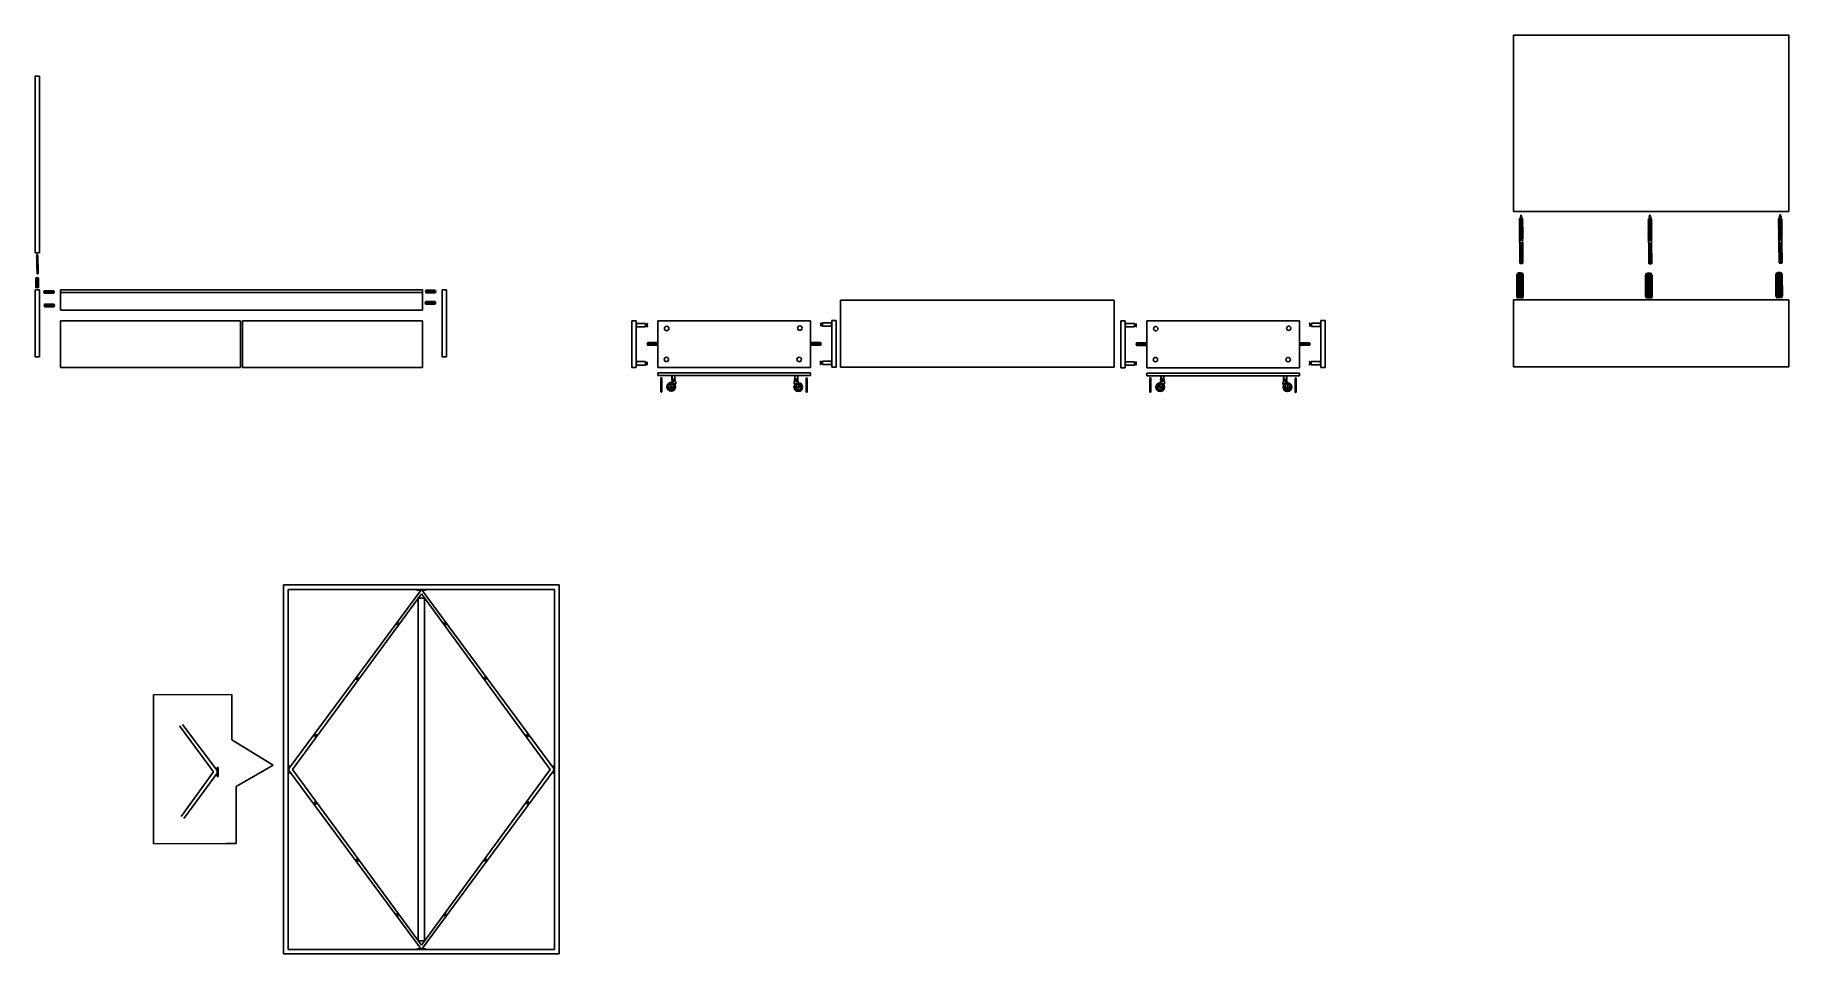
# Model space of a CAD drawing. Header units: inches. Extents: x 9.8 to 29.6, y 5.8 to 16.2.
import ezdxf

# ---------------------------------------------------------------- set-up
doc = ezdxf.new("R2010")
doc.units = ezdxf.units.IN
doc.header["$MEASUREMENT"] = 0
doc.linetypes.add('HIDDEN', pattern=[0.375, 0.25, -0.125])
doc.layers.add('NASCOSTE', color=1, linetype='HIDDEN')
doc.layers.add('OGGETTO', color=7, linetype='Continuous')

# ---------------------------------------------------------------- blocks, each defined once
blk = doc.blocks.new('Vite a croce a testa troncoconica - 10 mm da sopra')
at = {"color": 0, "linetype": 'Continuous'}
for p, q in [((-1, 1), (-5, 1)), ((-1, 1), (-1, 5)), ((1, 1), (-1, 1)), ((-1, 1), (-1, -1)), ((1, 1), (1, 5)), ((1, 1), (5, 1)), ((1, 1), (1, -1)), ((-1, -1), (-5, -1)), ((1, -1), (-1, -1)), ((-1, -1), (-1, -5)), ((1, -1), (1, -5)), ((1, -1), (5, -1))]:
    blk.add_line(p, q, dxfattribs=at)
blk.add_circle((0, 0), 9.84, dxfattribs=at)
for start, end in [(169.7597, 190.2403), (79.7597, 100.2403), (349.7597, 10.2403), (259.7597, 280.2403)]:
    blk.add_arc((0, 0), 5.09, start, end, dxfattribs=at)

msp = doc.modelspace()

# ---------------------------------------------------------------- linework, layer by layer
for p, q in [((29.64, 16.227), (26.52, 16.227)), ((26.52, 16.227), (26.52, 14.227)), ((29.64, 14.227), (29.64, 16.227)), ((9.775, 13.761), (9.775, 15.761)), ((9.775, 15.761), (9.825, 15.761)), ((9.825, 15.761), (9.825, 13.761)), ((26.52, 14.227), (29.64, 14.227)), ((9.825, 13.761), (9.775, 13.761)), ((26.565, 13.526), (26.557, 13.503)), ((26.565, 13.526), (26.567, 13.246)), ((26.574, 13.53), (26.575, 13.249)), ((26.583, 13.533), (26.583, 13.251)), ((26.591, 13.534), (26.592, 13.252)), ((26.6, 13.534), (26.6, 13.252)), ((26.608, 13.532), (26.609, 13.251)), ((26.617, 13.53), (26.617, 13.249)), ((26.622, 13.528), (26.63, 13.503)), ((26.625, 13.517), (26.626, 13.256)), ((28.025, 13.524), (28.016, 13.501)), ((28.025, 13.524), (28.026, 13.245)), ((28.033, 13.528), (28.034, 13.247)), ((28.042, 13.531), (28.042, 13.249)), ((28.051, 13.532), (28.051, 13.25)), ((28.059, 13.532), (28.06, 13.25)), ((28.068, 13.531), (28.068, 13.249)), ((28.076, 13.528), (28.077, 13.247)), ((28.081, 13.526), (28.09, 13.502)), ((28.085, 13.515), (28.086, 13.254)), ((29.5, 13.529), (29.492, 13.506)), ((29.5, 13.529), (29.502, 13.25)), ((29.509, 13.533), (29.509, 13.252)), ((29.518, 13.536), (29.518, 13.254)), ((29.526, 13.537), (29.527, 13.255)), ((29.535, 13.537), (29.535, 13.255)), ((29.543, 13.536), (29.544, 13.254)), ((29.552, 13.533), (29.552, 13.252)), ((29.557, 13.531), (29.565, 13.507)), ((29.56, 13.52), (29.561, 13.259)), ((9.775, 12.582), (9.775, 13.342)), ((9.775, 13.342), (9.825, 13.342)), ((9.786, 13.476), (9.782, 13.467)), ((9.782, 13.467), (9.783, 13.373)), ((9.786, 13.363), (9.783, 13.373)), ((9.786, 13.476), (9.786, 13.363)), ((9.789, 13.477), (9.789, 13.364)), ((9.793, 13.479), (9.793, 13.365)), ((9.796, 13.479), (9.796, 13.365)), ((9.8, 13.479), (9.8, 13.365)), ((9.803, 13.478), (9.803, 13.365)), ((9.806, 13.477), (9.807, 13.364)), ((9.808, 13.477), (9.812, 13.467)), ((9.809, 13.363), (9.812, 13.373)), ((9.81, 13.472), (9.81, 13.367)), ((9.812, 13.467), (9.812, 13.373)), ((9.825, 12.582), (9.825, 13.342)), ((9.825, 13.342), (9.825, 13.312)), ((9.825, 13.312), (9.825, 13.112)), ((9.875, 13.327), (9.885, 13.331)), ((9.988, 13.328), (9.875, 13.327)), ((9.989, 13.324), (9.876, 13.324)), ((9.99, 13.31), (9.876, 13.31)), ((9.99, 13.321), (9.877, 13.321)), ((9.991, 13.317), (9.877, 13.317)), ((9.991, 13.314), (9.877, 13.314)), ((9.979, 13.331), (9.885, 13.331)), ((9.988, 13.328), (9.979, 13.331)), ((10.063, 13.342), (14.163, 13.342)), ((10.063, 13.112), (10.063, 13.342)), ((10.063, 13.312), (14.163, 13.312)), ((14.163, 13.112), (14.163, 13.342)), ((14.196, 13.311), (14.206, 13.307)), ((14.197, 13.334), (14.207, 13.337)), ((14.31, 13.331), (14.197, 13.334)), ((14.311, 13.31), (14.197, 13.313)), ((14.312, 13.328), (14.198, 13.331)), ((14.312, 13.314), (14.198, 13.317)), ((14.312, 13.324), (14.199, 13.327)), ((14.313, 13.321), (14.199, 13.324)), ((14.313, 13.317), (14.199, 13.32)), ((14.301, 13.335), (14.207, 13.337)), ((14.31, 13.331), (14.301, 13.335)), ((14.436, 13.342), (14.386, 13.342)), ((14.386, 12.582), (14.386, 13.342)), ((14.436, 12.582), (14.436, 13.342)), ((26.557, 13.503), (26.558, 13.271)), ((26.63, 13.503), (26.632, 13.271)), ((28.016, 13.501), (28.017, 13.269)), ((28.09, 13.502), (28.091, 13.269)), ((29.492, 13.506), (29.493, 13.274)), ((29.565, 13.507), (29.567, 13.274)), ((9.875, 13.304), (9.885, 13.301)), ((9.989, 13.307), (9.876, 13.307)), ((9.878, 13.174), (9.888, 13.178)), ((9.991, 13.175), (9.878, 13.174)), ((9.878, 13.151), (9.888, 13.148)), ((9.984, 13.304), (9.879, 13.303)), ((9.993, 13.171), (9.879, 13.171)), ((9.992, 13.154), (9.879, 13.154)), ((9.994, 13.168), (9.88, 13.168)), ((9.994, 13.164), (9.88, 13.164)), ((9.994, 13.161), (9.88, 13.161)), ((9.994, 13.157), (9.88, 13.157)), ((9.987, 13.15), (9.882, 13.15)), ((9.979, 13.302), (9.885, 13.301)), ((9.982, 13.178), (9.888, 13.178)), ((9.982, 13.149), (9.888, 13.148)), ((9.989, 13.305), (9.979, 13.302)), ((9.991, 13.175), (9.982, 13.178)), ((9.992, 13.152), (9.982, 13.149)), ((10.063, 13.112), (14.163, 13.112)), ((14.195, 13.205), (14.205, 13.209)), ((14.308, 13.206), (14.195, 13.205)), ((14.195, 13.182), (14.205, 13.179)), ((14.31, 13.202), (14.196, 13.202)), ((14.31, 13.185), (14.196, 13.185)), ((14.311, 13.199), (14.197, 13.199)), ((14.311, 13.195), (14.197, 13.195)), ((14.311, 13.192), (14.197, 13.192)), ((14.311, 13.188), (14.197, 13.188)), ((14.305, 13.181), (14.199, 13.181)), ((14.306, 13.307), (14.2, 13.309)), ((14.299, 13.209), (14.205, 13.209)), ((14.299, 13.179), (14.205, 13.179)), ((14.3, 13.305), (14.206, 13.307)), ((14.308, 13.206), (14.299, 13.209)), ((14.309, 13.183), (14.299, 13.179)), ((14.31, 13.309), (14.3, 13.305)), ((18.898, 12.464), (18.898, 13.224)), ((18.898, 13.224), (21.998, 13.224)), ((21.998, 12.464), (21.998, 13.224)), ((26.52, 12.467), (26.52, 13.227)), ((26.52, 13.227), (29.64, 13.227)), ((26.567, 13.246), (26.558, 13.271)), ((26.623, 13.247), (26.632, 13.271)), ((28.026, 13.245), (28.017, 13.269)), ((28.083, 13.245), (28.091, 13.269)), ((29.502, 13.25), (29.493, 13.274)), ((29.558, 13.25), (29.567, 13.274)), ((29.64, 12.467), (29.64, 13.227)), ((10.063, 12.991), (12.1, 12.991)), ((10.063, 12.461), (10.063, 12.991)), ((12.1, 12.991), (12.1, 12.461)), ((12.125, 12.461), (12.125, 12.991)), ((12.125, 12.991), (14.163, 12.991)), ((14.163, 12.461), (14.163, 12.991)), ((16.534, 12.461), (16.534, 12.991)), ((16.534, 12.991), (16.584, 12.991)), ((16.584, 12.991), (16.584, 12.461)), ((16.59, 12.96), (16.69, 12.96)), ((16.59, 12.923), (16.69, 12.923)), ((16.69, 12.923), (16.69, 12.96)), ((16.69, 12.941), (16.703, 12.941)), ((16.706, 12.96), (16.707, 12.96)), ((16.707, 12.96), (16.71, 12.96)), ((16.707, 12.922), (16.71, 12.922)), ((18.558, 12.991), (16.828, 12.991)), ((16.828, 12.991), (16.828, 12.461)), ((18.558, 12.461), (18.558, 12.991)), ((18.676, 12.966), (18.673, 12.966)), ((18.676, 12.928), (18.673, 12.928)), ((18.676, 12.928), (18.676, 12.928)), ((18.693, 12.947), (18.68, 12.947)), ((18.793, 12.965), (18.693, 12.965)), ((18.693, 12.965), (18.693, 12.928)), ((18.793, 12.928), (18.693, 12.928)), ((18.848, 12.994), (18.798, 12.994)), ((18.798, 12.464), (18.798, 12.994)), ((18.848, 12.994), (18.848, 12.464)), ((22.072, 12.458), (22.072, 12.988)), ((22.072, 12.988), (22.122, 12.988)), ((22.122, 12.988), (22.122, 12.458)), ((22.129, 12.958), (22.229, 12.958)), ((22.129, 12.921), (22.229, 12.921)), ((22.229, 12.921), (22.229, 12.958)), ((22.229, 12.939), (22.242, 12.939)), ((22.245, 12.958), (22.245, 12.958)), ((22.245, 12.958), (22.248, 12.958)), ((22.246, 12.92), (22.249, 12.92)), ((24.097, 12.988), (22.367, 12.988)), ((22.367, 12.988), (22.367, 12.458)), ((24.097, 12.458), (24.097, 12.988)), ((24.214, 12.964), (24.211, 12.964)), ((24.215, 12.926), (24.212, 12.926)), ((24.215, 12.926), (24.215, 12.926)), ((24.231, 12.945), (24.218, 12.945)), ((24.331, 12.963), (24.231, 12.963)), ((24.231, 12.963), (24.231, 12.926)), ((24.331, 12.926), (24.231, 12.926)), ((24.387, 12.992), (24.337, 12.992)), ((24.337, 12.462), (24.337, 12.992)), ((24.387, 12.992), (24.387, 12.462)), ((16.709, 12.739), (16.719, 12.743)), ((16.822, 12.74), (16.709, 12.739)), ((16.823, 12.736), (16.709, 12.736)), ((16.823, 12.719), (16.709, 12.719)), ((16.709, 12.716), (16.719, 12.713)), ((16.824, 12.733), (16.71, 12.733)), ((16.825, 12.729), (16.71, 12.729)), ((16.825, 12.726), (16.71, 12.725)), ((16.824, 12.722), (16.71, 12.722)), ((16.818, 12.715), (16.713, 12.715)), ((16.813, 12.743), (16.719, 12.743)), ((16.822, 12.74), (16.813, 12.743)), ((16.823, 12.717), (16.813, 12.713)), ((18.56, 12.731), (18.675, 12.731)), ((18.56, 12.727), (18.675, 12.728)), ((18.561, 12.734), (18.676, 12.735)), ((18.561, 12.724), (18.676, 12.724)), ((18.562, 12.738), (18.676, 12.738)), ((18.562, 12.721), (18.676, 12.721)), ((18.563, 12.74), (18.573, 12.743)), ((18.564, 12.717), (18.677, 12.718)), ((18.564, 12.717), (18.573, 12.714)), ((18.567, 12.741), (18.673, 12.742)), ((18.573, 12.743), (18.667, 12.744)), ((18.573, 12.714), (18.667, 12.714)), ((18.676, 12.74), (18.667, 12.744)), ((18.677, 12.718), (18.667, 12.714)), ((22.247, 12.737), (22.257, 12.74)), ((22.36, 12.737), (22.247, 12.737)), ((22.247, 12.714), (22.257, 12.711)), ((22.362, 12.734), (22.248, 12.734)), ((22.363, 12.73), (22.248, 12.73)), ((22.363, 12.72), (22.248, 12.72)), ((22.362, 12.717), (22.248, 12.716)), ((22.363, 12.727), (22.249, 12.727)), ((22.363, 12.723), (22.249, 12.723)), ((22.351, 12.741), (22.257, 12.74)), ((22.36, 12.737), (22.351, 12.741)), ((22.361, 12.715), (22.351, 12.711)), ((24.099, 12.732), (24.214, 12.733)), ((24.099, 12.729), (24.214, 12.729)), ((24.099, 12.725), (24.214, 12.726)), ((24.099, 12.722), (24.214, 12.722)), ((24.1, 12.718), (24.215, 12.719)), ((24.101, 12.738), (24.111, 12.741)), ((24.101, 12.736), (24.215, 12.736)), ((24.102, 12.715), (24.111, 12.711)), ((24.102, 12.715), (24.215, 12.715)), ((24.106, 12.739), (24.211, 12.74)), ((24.111, 12.741), (24.205, 12.742)), ((24.215, 12.738), (24.205, 12.742)), ((24.215, 12.715), (24.205, 12.712)), ((9.775, 12.582), (9.825, 12.582)), ((14.436, 12.582), (14.386, 12.582)), ((16.589, 12.527), (16.689, 12.527)), ((16.689, 12.489), (16.689, 12.527)), ((16.706, 12.526), (16.706, 12.526)), ((16.706, 12.526), (16.709, 12.526)), ((16.813, 12.713), (16.719, 12.713)), ((18.675, 12.532), (18.672, 12.532)), ((18.792, 12.531), (18.692, 12.531)), ((18.692, 12.531), (18.692, 12.494)), ((22.128, 12.524), (22.228, 12.524)), ((22.228, 12.487), (22.228, 12.524)), ((22.244, 12.524), (22.244, 12.524)), ((22.244, 12.524), (22.247, 12.524)), ((22.357, 12.713), (22.251, 12.713)), ((22.351, 12.711), (22.257, 12.711)), ((24.111, 12.711), (24.205, 12.712)), ((24.213, 12.53), (24.21, 12.53)), ((24.33, 12.529), (24.23, 12.529)), ((24.23, 12.529), (24.23, 12.492)), ((12.1, 12.461), (10.063, 12.461)), ((12.125, 12.461), (14.163, 12.461)), ((16.534, 12.461), (16.584, 12.461)), ((16.589, 12.489), (16.689, 12.489)), ((16.689, 12.507), (16.702, 12.507)), ((16.706, 12.488), (16.709, 12.488)), ((18.558, 12.461), (16.828, 12.461)), ((16.828, 12.399), (18.558, 12.399)), ((16.828, 12.399), (16.828, 12.369)), ((16.828, 12.369), (18.558, 12.369)), ((16.987, 12.336), (16.987, 12.335)), ((16.99, 12.336), (16.99, 12.335)), ((16.997, 12.318), (16.998, 12.315)), ((17.013, 12.319), (17.013, 12.315)), ((17.02, 12.336), (17.02, 12.335)), ((17.023, 12.336), (17.023, 12.335)), ((18.379, 12.334), (18.379, 12.333)), ((18.382, 12.334), (18.382, 12.333)), ((18.389, 12.317), (18.389, 12.313)), ((18.412, 12.334), (18.412, 12.333)), ((18.415, 12.334), (18.415, 12.333)), ((18.558, 12.399), (18.558, 12.369)), ((18.675, 12.494), (18.672, 12.494)), ((18.675, 12.494), (18.675, 12.494)), ((18.692, 12.513), (18.679, 12.513)), ((18.792, 12.494), (18.692, 12.494)), ((18.848, 12.464), (18.798, 12.464)), ((18.898, 12.464), (21.998, 12.464)), ((22.072, 12.458), (22.122, 12.458)), ((22.128, 12.487), (22.228, 12.487)), ((22.228, 12.505), (22.241, 12.505)), ((22.245, 12.486), (22.248, 12.486)), ((24.097, 12.458), (22.367, 12.458)), ((22.367, 12.397), (24.097, 12.397)), ((22.367, 12.397), (22.367, 12.367)), ((22.367, 12.367), (24.097, 12.367)), ((22.525, 12.334), (22.525, 12.333)), ((22.528, 12.334), (22.528, 12.333)), ((22.551, 12.317), (22.551, 12.313)), ((22.558, 12.334), (22.558, 12.333)), ((22.561, 12.334), (22.561, 12.333)), ((23.917, 12.331), (23.917, 12.331)), ((23.92, 12.331), (23.92, 12.331)), ((23.95, 12.332), (23.95, 12.331)), ((23.953, 12.332), (23.953, 12.331)), ((24.097, 12.397), (24.097, 12.367)), ((24.214, 12.492), (24.211, 12.492)), ((24.214, 12.492), (24.214, 12.492)), ((24.23, 12.511), (24.217, 12.511)), ((24.33, 12.492), (24.23, 12.492)), ((24.387, 12.462), (24.337, 12.462)), ((26.52, 12.467), (29.64, 12.467)), ((16.984, 12.306), (16.971, 12.232)), ((16.971, 12.232), (16.99, 12.232)), ((16.99, 12.306), (16.984, 12.306)), ((16.99, 12.232), (17.031, 12.28)), ((17.03, 12.306), (17.022, 12.306)), ((17.031, 12.28), (17.03, 12.306)), ((18.371, 12.278), (18.372, 12.304)), ((18.411, 12.23), (18.371, 12.278)), ((18.372, 12.304), (18.379, 12.304)), ((18.404, 12.316), (18.404, 12.313)), ((18.411, 12.304), (18.418, 12.304)), ((18.43, 12.23), (18.411, 12.23)), ((18.418, 12.304), (18.43, 12.23)), ((22.522, 12.304), (22.51, 12.23)), ((22.51, 12.23), (22.529, 12.23)), ((22.529, 12.304), (22.522, 12.304)), ((22.529, 12.23), (22.569, 12.278)), ((22.536, 12.316), (22.536, 12.313)), ((22.568, 12.304), (22.561, 12.304)), ((22.569, 12.278), (22.568, 12.304)), ((23.909, 12.276), (23.91, 12.302)), ((23.95, 12.228), (23.909, 12.276)), ((23.91, 12.302), (23.918, 12.302)), ((23.927, 12.315), (23.927, 12.31)), ((23.943, 12.314), (23.942, 12.311)), ((23.95, 12.302), (23.956, 12.302)), ((23.969, 12.228), (23.95, 12.228)), ((23.956, 12.302), (23.969, 12.228)), ((12.59, 9.997), (15.71, 9.997)), ((12.59, 5.817), (12.59, 9.997)), ((12.59, 9.997), (12.59, 9.947)), ((12.64, 9.947), (15.66, 9.947)), ((12.64, 5.867), (12.64, 9.947)), ((14.15, 9.947), (12.64, 7.907)), ((14.2, 9.947), (14.1, 9.947)), ((14.1, 9.947), (14.1, 9.937)), ((14.2, 9.937), (14.1, 9.937)), ((15.66, 7.907), (14.15, 9.947)), ((14.15, 9.947), (14.2, 9.947)), ((14.2, 9.947), (14.2, 9.937)), ((15.66, 9.947), (15.66, 5.867)), ((15.71, 9.997), (15.71, 5.817)), ((12.69, 7.907), (14.15, 9.897)), ((14.187, 9.847), (14.114, 9.847)), ((14.114, 5.967), (14.114, 9.847)), ((14.15, 9.897), (15.61, 7.907)), ((14.187, 9.847), (14.187, 5.967)), ((11.115, 8.753), (12.004, 8.757)), ((11.115, 7.064), (11.115, 8.753)), ((12.004, 8.757), (12.004, 8.242)), ((11.409, 8.402), (11.797, 7.879)), ((11.847, 7.879), (11.445, 8.416)), ((12.004, 8.242), (12.472, 7.954)), ((12.472, 7.954), (12.052, 7.715)), ((12.64, 7.907), (12.64, 7.957)), ((12.64, 7.957), (12.64, 7.857)), ((12.65, 7.957), (12.64, 7.957)), ((12.65, 7.857), (12.65, 7.957)), ((15.65, 7.857), (15.65, 7.957)), ((15.65, 7.957), (15.66, 7.957)), ((15.66, 7.907), (15.66, 7.957)), ((15.66, 7.957), (15.66, 7.857)), ((11.797, 7.879), (11.428, 7.376)), ((11.458, 7.353), (11.847, 7.879)), ((11.837, 7.829), (11.837, 7.929)), ((11.837, 7.929), (11.847, 7.929)), ((11.847, 7.829), (11.837, 7.829)), ((11.847, 7.929), (11.847, 7.829)), ((12.64, 7.907), (14.15, 5.867)), ((12.64, 7.857), (12.65, 7.857)), ((14.15, 5.917), (12.69, 7.907)), ((14.15, 5.867), (15.66, 7.907)), ((15.61, 7.907), (14.15, 5.917)), ((15.66, 7.857), (15.65, 7.857)), ((12.052, 7.715), (12.052, 7.068)), ((11.968, 7.068), (11.115, 7.064)), ((12.052, 7.068), (11.944, 7.068)), ((14.187, 5.967), (14.114, 5.967)), ((12.59, 5.817), (12.59, 5.867)), ((15.71, 5.817), (12.59, 5.817)), ((12.64, 5.867), (15.66, 5.867)), ((14.1, 5.867), (14.1, 5.877)), ((14.1, 5.877), (14.2, 5.877)), ((14.15, 5.867), (14.1, 5.867)), ((14.1, 5.867), (14.2, 5.867)), ((14.2, 5.867), (14.2, 5.877))]:
    msp.add_line(p, q)
at = {"color": 7}
for p, q in [((26.582, 14.134), (26.592, 14.141)), ((26.607, 14.126), (26.582, 14.134)), ((26.582, 14.134), (26.632, 14.127)), ((26.583, 14.113), (26.592, 14.12)), ((26.607, 14.104), (26.583, 14.113)), ((26.583, 14.113), (26.632, 14.105)), ((26.589, 14.12), (26.589, 14.131)), ((26.589, 14.098), (26.589, 14.109)), ((26.598, 14.16), (26.592, 14.141)), ((26.611, 14.135), (26.592, 14.141)), ((26.592, 14.12), (26.592, 14.131)), ((26.611, 14.113), (26.592, 14.12)), ((26.593, 14.098), (26.592, 14.109)), ((26.607, 14.156), (26.595, 14.161)), ((26.595, 14.161), (26.62, 14.157)), ((26.607, 14.192), (26.6, 14.164)), ((26.609, 14.161), (26.6, 14.164)), ((26.607, 14.192), (26.616, 14.158)), ((26.607, 14.156), (26.615, 14.154)), ((26.607, 14.126), (26.622, 14.12)), ((26.609, 14.161), (26.62, 14.157)), ((26.611, 14.135), (26.632, 14.127)), ((26.611, 14.113), (26.632, 14.105)), ((26.615, 14.154), (26.62, 14.157)), ((26.617, 14.155), (26.622, 14.137)), ((26.622, 14.137), (26.622, 14.131)), ((26.622, 14.12), (26.632, 14.127)), ((26.622, 14.12), (26.622, 14.109)), ((26.622, 14.098), (26.632, 14.105)), ((28.042, 14.133), (28.052, 14.14)), ((28.067, 14.124), (28.042, 14.133)), ((28.042, 14.133), (28.092, 14.126)), ((28.042, 14.111), (28.052, 14.118)), ((28.067, 14.102), (28.042, 14.111)), ((28.042, 14.111), (28.092, 14.104)), ((28.048, 14.118), (28.048, 14.129)), ((28.049, 14.096), (28.048, 14.107)), ((28.058, 14.158), (28.052, 14.14)), ((28.07, 14.133), (28.052, 14.14)), ((28.052, 14.118), (28.052, 14.129)), ((28.07, 14.111), (28.052, 14.118)), ((28.052, 14.096), (28.052, 14.107)), ((28.067, 14.155), (28.054, 14.159)), ((28.054, 14.159), (28.079, 14.156)), ((28.066, 14.19), (28.059, 14.163)), ((28.068, 14.159), (28.059, 14.163)), ((28.066, 14.19), (28.076, 14.157)), ((28.067, 14.155), (28.074, 14.152)), ((28.067, 14.124), (28.082, 14.119)), ((28.068, 14.159), (28.079, 14.156)), ((28.07, 14.133), (28.092, 14.126)), ((28.07, 14.111), (28.092, 14.104)), ((28.074, 14.152), (28.079, 14.156)), ((28.076, 14.154), (28.082, 14.135)), ((28.082, 14.135), (28.082, 14.129)), ((28.082, 14.119), (28.092, 14.126)), ((28.082, 14.119), (28.082, 14.107)), ((29.517, 14.138), (29.527, 14.145)), ((29.542, 14.129), (29.517, 14.138)), ((29.517, 14.138), (29.567, 14.131)), ((29.518, 14.116), (29.527, 14.123)), ((29.542, 14.107), (29.518, 14.116)), ((29.518, 14.116), (29.567, 14.109)), ((29.524, 14.123), (29.524, 14.134)), ((29.524, 14.101), (29.524, 14.112)), ((29.533, 14.163), (29.527, 14.145)), ((29.546, 14.138), (29.527, 14.145)), ((29.527, 14.123), (29.527, 14.134)), ((29.546, 14.116), (29.527, 14.123)), ((29.528, 14.101), (29.527, 14.112)), ((29.542, 14.16), (29.53, 14.164)), ((29.53, 14.164), (29.554, 14.161)), ((29.542, 14.195), (29.535, 14.168)), ((29.544, 14.164), (29.535, 14.168)), ((29.542, 14.195), (29.551, 14.162)), ((29.542, 14.16), (29.55, 14.157)), ((29.542, 14.129), (29.557, 14.124)), ((29.542, 14.107), (29.557, 14.102)), ((29.544, 14.164), (29.554, 14.161)), ((29.546, 14.138), (29.567, 14.131)), ((29.546, 14.116), (29.567, 14.109)), ((29.55, 14.157), (29.554, 14.161)), ((29.552, 14.159), (29.557, 14.14)), ((29.557, 14.14), (29.557, 14.134)), ((29.557, 14.124), (29.567, 14.131)), ((29.557, 14.124), (29.557, 14.112)), ((29.557, 14.102), (29.567, 14.109)), ((26.583, 14.091), (26.593, 14.098)), ((26.608, 14.082), (26.583, 14.091)), ((26.583, 14.091), (26.632, 14.084)), ((26.583, 14.069), (26.593, 14.076)), ((26.608, 14.06), (26.583, 14.069)), ((26.583, 14.069), (26.632, 14.062)), ((26.583, 14.047), (26.593, 14.054)), ((26.608, 14.038), (26.583, 14.047)), ((26.583, 14.047), (26.633, 14.04)), ((26.583, 14.025), (26.593, 14.032)), ((26.608, 14.016), (26.583, 14.025)), ((26.583, 14.025), (26.633, 14.018)), ((26.583, 14.003), (26.593, 14.01)), ((26.608, 13.995), (26.583, 14.003)), ((26.583, 14.003), (26.633, 13.996)), ((26.583, 13.982), (26.593, 13.989)), ((26.608, 13.973), (26.583, 13.982)), ((26.583, 13.982), (26.633, 13.974)), ((26.584, 13.96), (26.593, 13.967)), ((26.608, 13.951), (26.584, 13.96)), ((26.584, 13.96), (26.633, 13.953)), ((26.584, 13.938), (26.594, 13.945)), ((26.609, 13.929), (26.584, 13.938)), ((26.584, 13.938), (26.633, 13.931)), ((26.584, 13.916), (26.594, 13.923)), ((26.584, 13.916), (26.609, 13.912)), ((26.605, 13.908), (26.584, 13.916)), ((26.589, 14.076), (26.589, 14.087)), ((26.589, 14.054), (26.589, 14.065)), ((26.589, 14.032), (26.589, 14.043)), ((26.59, 14.01), (26.59, 14.022)), ((26.59, 13.989), (26.59, 14)), ((26.59, 13.967), (26.59, 13.978)), ((26.59, 13.945), (26.59, 13.956)), ((26.59, 13.904), (26.59, 13.934)), ((26.611, 14.091), (26.593, 14.098)), ((26.593, 14.076), (26.593, 14.087)), ((26.611, 14.069), (26.593, 14.076)), ((26.593, 14.054), (26.593, 14.065)), ((26.611, 14.048), (26.593, 14.054)), ((26.593, 14.032), (26.593, 14.043)), ((26.611, 14.026), (26.593, 14.032)), ((26.593, 14.01), (26.593, 14.022)), ((26.611, 14.004), (26.593, 14.01)), ((26.593, 13.989), (26.593, 14)), ((26.612, 13.982), (26.593, 13.989)), ((26.593, 13.967), (26.593, 13.978)), ((26.612, 13.96), (26.593, 13.967)), ((26.594, 13.945), (26.593, 13.956)), ((26.612, 13.938), (26.594, 13.945)), ((26.594, 13.904), (26.594, 13.934)), ((26.606, 13.919), (26.594, 13.923)), ((26.607, 14.104), (26.622, 14.098)), ((26.608, 14.082), (26.622, 14.077)), ((26.608, 14.06), (26.623, 14.055)), ((26.608, 14.038), (26.623, 14.033)), ((26.608, 14.016), (26.623, 14.011)), ((26.608, 13.995), (26.623, 13.989)), ((26.608, 13.973), (26.623, 13.967)), ((26.608, 13.951), (26.623, 13.946)), ((26.609, 13.929), (26.623, 13.924)), ((26.611, 14.091), (26.632, 14.084)), ((26.611, 14.069), (26.632, 14.062)), ((26.611, 14.048), (26.633, 14.04)), ((26.611, 14.026), (26.633, 14.018)), ((26.611, 14.004), (26.633, 13.996)), ((26.612, 13.982), (26.633, 13.974)), ((26.612, 13.96), (26.633, 13.953)), ((26.612, 13.938), (26.633, 13.931)), ((26.622, 14.098), (26.622, 14.087)), ((26.622, 14.077), (26.632, 14.084)), ((26.622, 14.077), (26.623, 14.065)), ((26.623, 14.055), (26.632, 14.062)), ((26.623, 14.055), (26.623, 14.043)), ((26.623, 14.033), (26.633, 14.04)), ((26.623, 14.033), (26.623, 14.022)), ((26.623, 14.011), (26.633, 14.018)), ((26.623, 14.011), (26.623, 14)), ((26.623, 13.989), (26.633, 13.996)), ((26.623, 13.989), (26.623, 13.978)), ((26.623, 13.967), (26.633, 13.974)), ((26.623, 13.967), (26.623, 13.956)), ((26.623, 13.946), (26.633, 13.953)), ((26.623, 13.946), (26.623, 13.934)), ((26.623, 13.924), (26.633, 13.931)), ((26.624, 13.905), (26.623, 13.924)), ((28.042, 14.089), (28.052, 14.096)), ((28.067, 14.08), (28.042, 14.089)), ((28.042, 14.089), (28.092, 14.082)), ((28.042, 14.067), (28.052, 14.074)), ((28.067, 14.058), (28.042, 14.067)), ((28.042, 14.067), (28.092, 14.06)), ((28.042, 14.045), (28.052, 14.052)), ((28.067, 14.036), (28.042, 14.045)), ((28.042, 14.045), (28.092, 14.038)), ((28.043, 14.024), (28.052, 14.031)), ((28.067, 14.015), (28.043, 14.024)), ((28.043, 14.024), (28.092, 14.016)), ((28.043, 14.002), (28.053, 14.009)), ((28.068, 13.993), (28.043, 14.002)), ((28.043, 14.002), (28.092, 13.995)), ((28.043, 13.98), (28.053, 13.987)), ((28.068, 13.971), (28.043, 13.98)), ((28.043, 13.98), (28.093, 13.973)), ((28.043, 13.958), (28.053, 13.965)), ((28.068, 13.949), (28.043, 13.958)), ((28.043, 13.958), (28.093, 13.951)), ((28.043, 13.936), (28.053, 13.943)), ((28.068, 13.927), (28.043, 13.936)), ((28.043, 13.936), (28.093, 13.929)), ((28.043, 13.914), (28.053, 13.921)), ((28.043, 13.914), (28.068, 13.91)), ((28.065, 13.906), (28.043, 13.914)), ((28.049, 14.074), (28.049, 14.085)), ((28.049, 14.052), (28.049, 14.064)), ((28.049, 14.031), (28.049, 14.042)), ((28.049, 14.009), (28.049, 14.02)), ((28.049, 13.987), (28.049, 13.998)), ((28.049, 13.965), (28.049, 13.976)), ((28.05, 13.943), (28.049, 13.954)), ((28.05, 13.903), (28.05, 13.933)), ((28.07, 14.09), (28.052, 14.096)), ((28.052, 14.074), (28.052, 14.085)), ((28.071, 14.068), (28.052, 14.074)), ((28.052, 14.052), (28.052, 14.064)), ((28.071, 14.046), (28.052, 14.052)), ((28.052, 14.031), (28.052, 14.042)), ((28.071, 14.024), (28.052, 14.031)), ((28.053, 14.009), (28.053, 14.02)), ((28.071, 14.002), (28.053, 14.009)), ((28.053, 13.987), (28.053, 13.998)), ((28.071, 13.98), (28.053, 13.987)), ((28.053, 13.965), (28.053, 13.976)), ((28.071, 13.958), (28.053, 13.965)), ((28.053, 13.943), (28.053, 13.954)), ((28.071, 13.937), (28.053, 13.943)), ((28.053, 13.903), (28.053, 13.933)), ((28.065, 13.917), (28.053, 13.921)), ((28.067, 14.102), (28.082, 14.097)), ((28.067, 14.08), (28.082, 14.075)), ((28.067, 14.058), (28.082, 14.053)), ((28.067, 14.036), (28.082, 14.031)), ((28.067, 14.015), (28.082, 14.009)), ((28.068, 13.993), (28.083, 13.987)), ((28.068, 13.971), (28.083, 13.966)), ((28.068, 13.949), (28.083, 13.944)), ((28.068, 13.927), (28.083, 13.922)), ((28.07, 14.09), (28.092, 14.082)), ((28.071, 14.068), (28.092, 14.06)), ((28.071, 14.046), (28.092, 14.038)), ((28.071, 14.024), (28.092, 14.016)), ((28.071, 14.002), (28.092, 13.995)), ((28.071, 13.98), (28.093, 13.973)), ((28.071, 13.958), (28.093, 13.951)), ((28.071, 13.937), (28.093, 13.929)), ((28.082, 14.097), (28.092, 14.104)), ((28.082, 14.097), (28.082, 14.085)), ((28.082, 14.075), (28.092, 14.082)), ((28.082, 14.075), (28.082, 14.064)), ((28.082, 14.053), (28.092, 14.06)), ((28.082, 14.053), (28.082, 14.042)), ((28.082, 14.031), (28.092, 14.038)), ((28.082, 14.031), (28.082, 14.02)), ((28.082, 14.009), (28.092, 14.016)), ((28.082, 14.009), (28.082, 13.998)), ((28.083, 13.987), (28.092, 13.995)), ((28.083, 13.987), (28.083, 13.976)), ((28.083, 13.966), (28.093, 13.973)), ((28.083, 13.966), (28.083, 13.954)), ((28.083, 13.944), (28.093, 13.951)), ((28.083, 13.944), (28.083, 13.933)), ((28.083, 13.922), (28.093, 13.929)), ((28.083, 13.903), (28.083, 13.922)), ((29.518, 14.094), (29.528, 14.101)), ((29.543, 14.085), (29.518, 14.094)), ((29.518, 14.094), (29.567, 14.087)), ((29.518, 14.072), (29.528, 14.079)), ((29.543, 14.063), (29.518, 14.072)), ((29.518, 14.072), (29.567, 14.065)), ((29.518, 14.05), (29.528, 14.057)), ((29.543, 14.042), (29.518, 14.05)), ((29.518, 14.05), (29.568, 14.043)), ((29.518, 14.029), (29.528, 14.036)), ((29.543, 14.02), (29.518, 14.029)), ((29.518, 14.029), (29.568, 14.021)), ((29.518, 14.007), (29.528, 14.014)), ((29.543, 13.998), (29.518, 14.007)), ((29.518, 14.007), (29.568, 14)), ((29.518, 13.985), (29.528, 13.992)), ((29.543, 13.976), (29.518, 13.985)), ((29.518, 13.985), (29.568, 13.978)), ((29.518, 13.963), (29.528, 13.97)), ((29.543, 13.954), (29.518, 13.963)), ((29.518, 13.963), (29.568, 13.956)), ((29.519, 13.941), (29.529, 13.948)), ((29.544, 13.932), (29.519, 13.941)), ((29.519, 13.941), (29.568, 13.934)), ((29.519, 13.919), (29.529, 13.926)), ((29.519, 13.919), (29.544, 13.916)), ((29.54, 13.911), (29.519, 13.919)), ((29.524, 14.079), (29.524, 14.091)), ((29.524, 14.057), (29.524, 14.069)), ((29.524, 14.036), (29.524, 14.047)), ((29.525, 14.014), (29.525, 14.025)), ((29.525, 13.992), (29.525, 14.003)), ((29.525, 13.97), (29.525, 13.981)), ((29.525, 13.948), (29.525, 13.959)), ((29.525, 13.908), (29.525, 13.938)), ((29.546, 14.095), (29.528, 14.101)), ((29.528, 14.079), (29.528, 14.091)), ((29.546, 14.073), (29.528, 14.079)), ((29.528, 14.057), (29.528, 14.069)), ((29.546, 14.051), (29.528, 14.057)), ((29.528, 14.036), (29.528, 14.047)), ((29.546, 14.029), (29.528, 14.036)), ((29.528, 14.014), (29.528, 14.025)), ((29.546, 14.007), (29.528, 14.014)), ((29.528, 13.992), (29.528, 14.003)), ((29.547, 13.985), (29.528, 13.992)), ((29.528, 13.97), (29.528, 13.981)), ((29.547, 13.964), (29.528, 13.97)), ((29.529, 13.948), (29.528, 13.959)), ((29.547, 13.942), (29.529, 13.948)), ((29.529, 13.908), (29.529, 13.938)), ((29.541, 13.922), (29.529, 13.926)), ((29.543, 14.085), (29.557, 14.08)), ((29.543, 14.063), (29.558, 14.058)), ((29.543, 14.042), (29.558, 14.036)), ((29.543, 14.02), (29.558, 14.014)), ((29.543, 13.998), (29.558, 13.993)), ((29.543, 13.976), (29.558, 13.971)), ((29.543, 13.954), (29.558, 13.949)), ((29.544, 13.932), (29.558, 13.927)), ((29.546, 14.095), (29.567, 14.087)), ((29.546, 14.073), (29.567, 14.065)), ((29.546, 14.051), (29.568, 14.043)), ((29.546, 14.029), (29.568, 14.021)), ((29.546, 14.007), (29.568, 14)), ((29.547, 13.985), (29.568, 13.978)), ((29.547, 13.964), (29.568, 13.956)), ((29.547, 13.942), (29.568, 13.934)), ((29.557, 14.102), (29.557, 14.09)), ((29.557, 14.08), (29.567, 14.087)), ((29.557, 14.08), (29.558, 14.069)), ((29.558, 14.058), (29.567, 14.065)), ((29.558, 14.058), (29.558, 14.047)), ((29.558, 14.036), (29.568, 14.043)), ((29.558, 14.036), (29.558, 14.025)), ((29.558, 14.014), (29.568, 14.021)), ((29.558, 14.014), (29.558, 14.003)), ((29.558, 13.993), (29.568, 14)), ((29.558, 13.993), (29.558, 13.981)), ((29.558, 13.971), (29.568, 13.978)), ((29.558, 13.971), (29.558, 13.959)), ((29.558, 13.949), (29.568, 13.956)), ((29.558, 13.949), (29.558, 13.938)), ((29.558, 13.927), (29.568, 13.934)), ((29.559, 13.908), (29.558, 13.927)), ((9.789, 13.722), (9.793, 13.724)), ((9.8, 13.718), (9.789, 13.722)), ((9.789, 13.722), (9.81, 13.719)), ((9.79, 13.713), (9.794, 13.716)), ((9.8, 13.709), (9.79, 13.713)), ((9.79, 13.713), (9.81, 13.71)), ((9.792, 13.716), (9.792, 13.72)), ((9.792, 13.707), (9.792, 13.711)), ((9.796, 13.732), (9.793, 13.724)), ((9.801, 13.722), (9.793, 13.724)), ((9.799, 13.731), (9.794, 13.732)), ((9.794, 13.732), (9.804, 13.731)), ((9.794, 13.716), (9.794, 13.72)), ((9.801, 13.713), (9.794, 13.716)), ((9.794, 13.707), (9.794, 13.711)), ((9.799, 13.745), (9.796, 13.734)), ((9.8, 13.732), (9.796, 13.734)), ((9.799, 13.745), (9.803, 13.731)), ((9.799, 13.731), (9.802, 13.73)), ((9.8, 13.732), (9.804, 13.731)), ((9.8, 13.718), (9.806, 13.716)), ((9.8, 13.709), (9.806, 13.707)), ((9.801, 13.722), (9.81, 13.719)), ((9.801, 13.713), (9.81, 13.71)), ((9.802, 13.73), (9.804, 13.731)), ((9.803, 13.73), (9.806, 13.723)), ((9.806, 13.723), (9.806, 13.72)), ((9.806, 13.716), (9.81, 13.719)), ((9.806, 13.716), (9.806, 13.711)), ((9.806, 13.707), (9.81, 13.71)), ((9.79, 13.704), (9.794, 13.707)), ((9.8, 13.7), (9.79, 13.704)), ((9.79, 13.704), (9.81, 13.701)), ((9.79, 13.695), (9.794, 13.698)), ((9.8, 13.692), (9.79, 13.695)), ((9.79, 13.695), (9.81, 13.692)), ((9.79, 13.686), (9.794, 13.689)), ((9.8, 13.683), (9.79, 13.686)), ((9.79, 13.686), (9.81, 13.684)), ((9.79, 13.677), (9.794, 13.68)), ((9.801, 13.674), (9.79, 13.677)), ((9.79, 13.677), (9.811, 13.675)), ((9.791, 13.669), (9.795, 13.671)), ((9.801, 13.665), (9.791, 13.669)), ((9.791, 13.669), (9.811, 13.666)), ((9.791, 13.66), (9.795, 13.663)), ((9.801, 13.656), (9.791, 13.66)), ((9.791, 13.66), (9.811, 13.657)), ((9.791, 13.651), (9.795, 13.654)), ((9.801, 13.648), (9.791, 13.651)), ((9.791, 13.651), (9.811, 13.648)), ((9.791, 13.642), (9.795, 13.645)), ((9.801, 13.639), (9.791, 13.642)), ((9.791, 13.642), (9.811, 13.64)), ((9.791, 13.633), (9.795, 13.636)), ((9.791, 13.633), (9.801, 13.632)), ((9.8, 13.63), (9.791, 13.633)), ((9.793, 13.698), (9.793, 13.702)), ((9.793, 13.689), (9.793, 13.694)), ((9.793, 13.68), (9.793, 13.685)), ((9.793, 13.671), (9.793, 13.676)), ((9.793, 13.663), (9.793, 13.667)), ((9.794, 13.654), (9.793, 13.658)), ((9.801, 13.704), (9.794, 13.707)), ((9.794, 13.698), (9.794, 13.703)), ((9.801, 13.695), (9.794, 13.698)), ((9.794, 13.689), (9.794, 13.694)), ((9.802, 13.687), (9.794, 13.689)), ((9.794, 13.68), (9.794, 13.685)), ((9.802, 13.678), (9.794, 13.68)), ((9.795, 13.671), (9.794, 13.676)), ((9.794, 13.645), (9.794, 13.65)), ((9.794, 13.629), (9.794, 13.641)), ((9.802, 13.669), (9.795, 13.671)), ((9.795, 13.663), (9.795, 13.667)), ((9.802, 13.66), (9.795, 13.663)), ((9.795, 13.654), (9.795, 13.658)), ((9.802, 13.651), (9.795, 13.654)), ((9.795, 13.645), (9.795, 13.65)), ((9.803, 13.642), (9.795, 13.645)), ((9.796, 13.629), (9.795, 13.641)), ((9.8, 13.634), (9.795, 13.636)), ((9.8, 13.7), (9.806, 13.698)), ((9.8, 13.692), (9.806, 13.69)), ((9.8, 13.683), (9.806, 13.681)), ((9.801, 13.704), (9.81, 13.701)), ((9.801, 13.695), (9.81, 13.692)), ((9.801, 13.674), (9.807, 13.672)), ((9.801, 13.665), (9.807, 13.663)), ((9.801, 13.656), (9.807, 13.654)), ((9.801, 13.648), (9.807, 13.645)), ((9.801, 13.639), (9.807, 13.637)), ((9.802, 13.687), (9.81, 13.684)), ((9.802, 13.678), (9.811, 13.675)), ((9.802, 13.669), (9.811, 13.666)), ((9.802, 13.66), (9.811, 13.657)), ((9.802, 13.651), (9.811, 13.648)), ((9.803, 13.642), (9.811, 13.64)), ((9.806, 13.707), (9.806, 13.703)), ((9.806, 13.698), (9.81, 13.701)), ((9.806, 13.698), (9.806, 13.694)), ((9.806, 13.69), (9.81, 13.692)), ((9.806, 13.69), (9.806, 13.685)), ((9.806, 13.681), (9.81, 13.684)), ((9.806, 13.681), (9.807, 13.676)), ((9.807, 13.672), (9.811, 13.675)), ((9.807, 13.672), (9.807, 13.667)), ((9.807, 13.663), (9.811, 13.666)), ((9.807, 13.663), (9.807, 13.659)), ((9.807, 13.654), (9.811, 13.657)), ((9.807, 13.654), (9.807, 13.65)), ((9.807, 13.645), (9.811, 13.648)), ((9.807, 13.645), (9.807, 13.641)), ((9.807, 13.637), (9.811, 13.64)), ((9.808, 13.629), (9.807, 13.637)), ((16.861, 12.334), (16.864, 12.336)), ((16.869, 12.331), (16.861, 12.334)), ((16.861, 12.334), (16.877, 12.332)), ((16.861, 12.328), (16.864, 12.33)), ((16.869, 12.325), (16.861, 12.328)), ((16.861, 12.328), (16.877, 12.325)), ((16.861, 12.321), (16.864, 12.323)), ((16.869, 12.318), (16.861, 12.321)), ((16.861, 12.321), (16.876, 12.319)), ((16.863, 12.33), (16.863, 12.333)), ((16.863, 12.323), (16.863, 12.326)), ((16.863, 12.316), (16.863, 12.32)), ((16.866, 12.342), (16.864, 12.336)), ((16.87, 12.334), (16.864, 12.336)), ((16.864, 12.33), (16.864, 12.333)), ((16.87, 12.328), (16.864, 12.33)), ((16.864, 12.323), (16.864, 12.326)), ((16.87, 12.321), (16.864, 12.323)), ((16.864, 12.316), (16.864, 12.32)), ((16.869, 12.341), (16.865, 12.342)), ((16.865, 12.342), (16.873, 12.341)), ((16.869, 12.352), (16.867, 12.343)), ((16.87, 12.342), (16.867, 12.343)), ((16.869, 12.352), (16.872, 12.341)), ((16.869, 12.341), (16.871, 12.34)), ((16.869, 12.331), (16.874, 12.33)), ((16.869, 12.325), (16.873, 12.323)), ((16.869, 12.318), (16.873, 12.317)), ((16.87, 12.342), (16.873, 12.341)), ((16.87, 12.334), (16.877, 12.332)), ((16.87, 12.328), (16.877, 12.325)), ((16.87, 12.321), (16.876, 12.319)), ((16.871, 12.34), (16.873, 12.341)), ((16.872, 12.341), (16.874, 12.335)), ((16.873, 12.323), (16.877, 12.325)), ((16.873, 12.323), (16.873, 12.32)), ((16.873, 12.317), (16.876, 12.319)), ((16.874, 12.335), (16.874, 12.333)), ((16.874, 12.33), (16.877, 12.332)), ((16.874, 12.33), (16.873, 12.326)), ((16.986, 12.359), (16.987, 12.359)), ((16.988, 12.358), (16.986, 12.359)), ((16.986, 12.359), (16.991, 12.358)), ((16.986, 12.357), (16.987, 12.357)), ((16.988, 12.356), (16.986, 12.357)), ((16.986, 12.357), (16.991, 12.356)), ((16.986, 12.355), (16.987, 12.355)), ((16.988, 12.354), (16.986, 12.355)), ((16.986, 12.355), (16.991, 12.354)), ((16.986, 12.353), (16.987, 12.353)), ((16.988, 12.352), (16.986, 12.353)), ((16.986, 12.353), (16.991, 12.352)), ((16.986, 12.351), (16.987, 12.351)), ((16.988, 12.35), (16.986, 12.351)), ((16.986, 12.351), (16.991, 12.35)), ((16.986, 12.349), (16.987, 12.35)), ((16.988, 12.348), (16.986, 12.349)), ((16.986, 12.349), (16.991, 12.348)), ((16.986, 12.347), (16.987, 12.348)), ((16.988, 12.346), (16.986, 12.347)), ((16.986, 12.347), (16.991, 12.346)), ((16.986, 12.345), (16.987, 12.346)), ((16.988, 12.344), (16.986, 12.345)), ((16.986, 12.345), (16.991, 12.344)), ((16.986, 12.343), (16.987, 12.344)), ((16.988, 12.342), (16.986, 12.343)), ((16.986, 12.343), (16.991, 12.343)), ((16.986, 12.341), (16.987, 12.342)), ((16.988, 12.34), (16.986, 12.341)), ((16.986, 12.341), (16.991, 12.341)), ((16.986, 12.339), (16.987, 12.34)), ((16.986, 12.339), (16.988, 12.339)), ((16.988, 12.339), (16.986, 12.339)), ((16.988, 12.36), (16.987, 12.361)), ((16.988, 12.361), (16.987, 12.359)), ((16.987, 12.361), (16.99, 12.361)), ((16.989, 12.359), (16.987, 12.359)), ((16.987, 12.357), (16.987, 12.358)), ((16.987, 12.357), (16.987, 12.358)), ((16.989, 12.357), (16.987, 12.357)), ((16.987, 12.355), (16.987, 12.356)), ((16.987, 12.355), (16.987, 12.356)), ((16.989, 12.355), (16.987, 12.355)), ((16.987, 12.353), (16.987, 12.354)), ((16.987, 12.353), (16.987, 12.354)), ((16.989, 12.353), (16.987, 12.353)), ((16.987, 12.351), (16.987, 12.352)), ((16.987, 12.351), (16.987, 12.352)), ((16.987, 12.35), (16.987, 12.351)), ((16.987, 12.35), (16.987, 12.351)), ((16.989, 12.351), (16.987, 12.351)), ((16.989, 12.349), (16.987, 12.35)), ((16.987, 12.348), (16.987, 12.349)), ((16.987, 12.348), (16.987, 12.349)), ((16.989, 12.347), (16.987, 12.348)), ((16.987, 12.346), (16.987, 12.347)), ((16.987, 12.346), (16.987, 12.347)), ((16.989, 12.345), (16.987, 12.346)), ((16.987, 12.344), (16.987, 12.345)), ((16.987, 12.344), (16.987, 12.345)), ((16.989, 12.343), (16.987, 12.344)), ((16.987, 12.342), (16.987, 12.343)), ((16.987, 12.342), (16.987, 12.343)), ((16.989, 12.341), (16.987, 12.342)), ((16.987, 12.338), (16.987, 12.341)), ((16.987, 12.338), (16.987, 12.341)), ((16.988, 12.34), (16.987, 12.34)), ((16.988, 12.364), (16.988, 12.361)), ((16.988, 12.364), (16.989, 12.361)), ((16.989, 12.361), (16.988, 12.361)), ((16.988, 12.36), (16.989, 12.36)), ((16.988, 12.358), (16.99, 12.357)), ((16.988, 12.356), (16.99, 12.355)), ((16.988, 12.354), (16.99, 12.353)), ((16.988, 12.352), (16.99, 12.351)), ((16.988, 12.35), (16.99, 12.35)), ((16.988, 12.348), (16.99, 12.348)), ((16.988, 12.346), (16.99, 12.346)), ((16.988, 12.344), (16.99, 12.344)), ((16.988, 12.342), (16.99, 12.342)), ((16.988, 12.34), (16.99, 12.34)), ((16.989, 12.36), (16.99, 12.361)), ((16.989, 12.361), (16.99, 12.361)), ((16.989, 12.36), (16.99, 12.359)), ((16.989, 12.359), (16.991, 12.358)), ((16.989, 12.357), (16.991, 12.356)), ((16.989, 12.355), (16.991, 12.354)), ((16.989, 12.353), (16.991, 12.352)), ((16.989, 12.351), (16.991, 12.35)), ((16.989, 12.349), (16.991, 12.348)), ((16.989, 12.347), (16.991, 12.346)), ((16.989, 12.345), (16.991, 12.344)), ((16.989, 12.343), (16.991, 12.343)), ((16.989, 12.341), (16.991, 12.341)), ((16.99, 12.359), (16.99, 12.358)), ((16.99, 12.357), (16.991, 12.358)), ((16.99, 12.357), (16.99, 12.356)), ((16.99, 12.355), (16.991, 12.356)), ((16.99, 12.355), (16.99, 12.354)), ((16.99, 12.353), (16.991, 12.354)), ((16.99, 12.353), (16.99, 12.352)), ((16.99, 12.351), (16.991, 12.352)), ((16.99, 12.351), (16.99, 12.35)), ((16.99, 12.35), (16.991, 12.35)), ((16.99, 12.35), (16.99, 12.349)), ((16.99, 12.348), (16.99, 12.347)), ((16.99, 12.348), (16.991, 12.348)), ((16.99, 12.346), (16.991, 12.346)), ((16.99, 12.346), (16.99, 12.345)), ((16.99, 12.344), (16.99, 12.343)), ((16.99, 12.344), (16.991, 12.344)), ((16.99, 12.342), (16.991, 12.343)), ((16.99, 12.342), (16.99, 12.341)), ((16.99, 12.34), (16.991, 12.341)), ((16.99, 12.338), (16.99, 12.34)), ((17.019, 12.358), (17.02, 12.359)), ((17.022, 12.358), (17.019, 12.358)), ((17.019, 12.358), (17.024, 12.358)), ((17.019, 12.357), (17.02, 12.357)), ((17.022, 12.356), (17.019, 12.357)), ((17.019, 12.357), (17.024, 12.356)), ((17.019, 12.355), (17.02, 12.355)), ((17.022, 12.354), (17.019, 12.355)), ((17.019, 12.355), (17.024, 12.354)), ((17.019, 12.353), (17.02, 12.353)), ((17.022, 12.352), (17.019, 12.353)), ((17.019, 12.353), (17.024, 12.352)), ((17.019, 12.351), (17.02, 12.351)), ((17.022, 12.35), (17.019, 12.351)), ((17.019, 12.351), (17.024, 12.35)), ((17.019, 12.349), (17.02, 12.349)), ((17.022, 12.348), (17.019, 12.349)), ((17.019, 12.349), (17.024, 12.348)), ((17.019, 12.347), (17.02, 12.348)), ((17.022, 12.346), (17.019, 12.347)), ((17.019, 12.347), (17.024, 12.346)), ((17.019, 12.345), (17.02, 12.346)), ((17.022, 12.344), (17.019, 12.345)), ((17.019, 12.345), (17.024, 12.344)), ((17.019, 12.343), (17.02, 12.344)), ((17.022, 12.342), (17.019, 12.343)), ((17.019, 12.343), (17.024, 12.342)), ((17.019, 12.341), (17.02, 12.342)), ((17.022, 12.34), (17.019, 12.341)), ((17.019, 12.341), (17.024, 12.341)), ((17.019, 12.339), (17.02, 12.34)), ((17.019, 12.339), (17.022, 12.339)), ((17.021, 12.339), (17.019, 12.339)), ((17.022, 12.36), (17.02, 12.361)), ((17.021, 12.361), (17.02, 12.359)), ((17.02, 12.361), (17.023, 12.36)), ((17.022, 12.358), (17.02, 12.359)), ((17.02, 12.357), (17.02, 12.358)), ((17.02, 12.357), (17.02, 12.358)), ((17.022, 12.357), (17.02, 12.357)), ((17.02, 12.355), (17.02, 12.356)), ((17.02, 12.355), (17.02, 12.356)), ((17.022, 12.355), (17.02, 12.355)), ((17.02, 12.353), (17.02, 12.354)), ((17.02, 12.353), (17.02, 12.354)), ((17.022, 12.353), (17.02, 12.353)), ((17.02, 12.351), (17.02, 12.352)), ((17.02, 12.351), (17.02, 12.352)), ((17.022, 12.351), (17.02, 12.351)), ((17.02, 12.349), (17.02, 12.35)), ((17.02, 12.349), (17.02, 12.35)), ((17.02, 12.348), (17.02, 12.349)), ((17.022, 12.349), (17.02, 12.349)), ((17.02, 12.348), (17.02, 12.349)), ((17.022, 12.347), (17.02, 12.348)), ((17.02, 12.346), (17.02, 12.347)), ((17.02, 12.346), (17.02, 12.347)), ((17.022, 12.345), (17.02, 12.346)), ((17.02, 12.344), (17.02, 12.345)), ((17.02, 12.344), (17.02, 12.345)), ((17.022, 12.343), (17.02, 12.344)), ((17.02, 12.342), (17.02, 12.343)), ((17.02, 12.342), (17.02, 12.343)), ((17.022, 12.341), (17.02, 12.342)), ((17.02, 12.338), (17.02, 12.341)), ((17.02, 12.338), (17.02, 12.341)), ((17.021, 12.339), (17.02, 12.34)), ((17.022, 12.363), (17.021, 12.361)), ((17.022, 12.361), (17.021, 12.361)), ((17.022, 12.363), (17.022, 12.361)), ((17.022, 12.361), (17.023, 12.36)), ((17.022, 12.36), (17.023, 12.36)), ((17.022, 12.36), (17.023, 12.359)), ((17.022, 12.36), (17.022, 12.36)), ((17.022, 12.358), (17.024, 12.358)), ((17.022, 12.358), (17.023, 12.357)), ((17.022, 12.357), (17.024, 12.356)), ((17.022, 12.356), (17.023, 12.355)), ((17.022, 12.355), (17.024, 12.354)), ((17.022, 12.354), (17.023, 12.353)), ((17.022, 12.353), (17.024, 12.352)), ((17.022, 12.352), (17.023, 12.351)), ((17.022, 12.351), (17.024, 12.35)), ((17.022, 12.35), (17.023, 12.349)), ((17.022, 12.349), (17.024, 12.348)), ((17.022, 12.348), (17.023, 12.348)), ((17.022, 12.347), (17.024, 12.346)), ((17.022, 12.346), (17.023, 12.346)), ((17.022, 12.345), (17.024, 12.344)), ((17.022, 12.344), (17.023, 12.344)), ((17.022, 12.343), (17.024, 12.342)), ((17.022, 12.342), (17.023, 12.342)), ((17.022, 12.341), (17.024, 12.341)), ((17.022, 12.34), (17.023, 12.34)), ((17.023, 12.359), (17.023, 12.358)), ((17.023, 12.357), (17.024, 12.358)), ((17.023, 12.357), (17.023, 12.356)), ((17.023, 12.355), (17.024, 12.356)), ((17.023, 12.355), (17.023, 12.354)), ((17.023, 12.353), (17.024, 12.354)), ((17.023, 12.353), (17.023, 12.352)), ((17.023, 12.351), (17.024, 12.352)), ((17.023, 12.351), (17.023, 12.35)), ((17.023, 12.349), (17.024, 12.35)), ((17.023, 12.349), (17.023, 12.348)), ((17.023, 12.348), (17.023, 12.347)), ((17.023, 12.348), (17.024, 12.348)), ((17.023, 12.346), (17.024, 12.346)), ((17.023, 12.346), (17.023, 12.345)), ((17.023, 12.344), (17.023, 12.343)), ((17.023, 12.344), (17.024, 12.344)), ((17.023, 12.342), (17.024, 12.342)), ((17.023, 12.342), (17.023, 12.341)), ((17.023, 12.34), (17.024, 12.341)), ((17.023, 12.338), (17.023, 12.34)), ((18.379, 12.355), (18.378, 12.356)), ((18.382, 12.356), (18.378, 12.356)), ((18.38, 12.356), (18.378, 12.356)), ((18.379, 12.353), (18.378, 12.354)), ((18.382, 12.354), (18.378, 12.354)), ((18.38, 12.354), (18.378, 12.354)), ((18.382, 12.353), (18.378, 12.352)), ((18.38, 12.353), (18.378, 12.352)), ((18.379, 12.351), (18.378, 12.352)), ((18.38, 12.351), (18.378, 12.35)), ((18.382, 12.351), (18.378, 12.35)), ((18.379, 12.349), (18.378, 12.35)), ((18.38, 12.349), (18.378, 12.348)), ((18.382, 12.349), (18.378, 12.348)), ((18.379, 12.347), (18.378, 12.348)), ((18.38, 12.347), (18.378, 12.346)), ((18.382, 12.347), (18.378, 12.346)), ((18.379, 12.346), (18.378, 12.346)), ((18.38, 12.345), (18.378, 12.344)), ((18.382, 12.345), (18.378, 12.344)), ((18.379, 12.344), (18.378, 12.344)), ((18.38, 12.343), (18.378, 12.342)), ((18.382, 12.343), (18.378, 12.342)), ((18.379, 12.342), (18.378, 12.342)), ((18.382, 12.341), (18.378, 12.34)), ((18.38, 12.341), (18.378, 12.34)), ((18.379, 12.34), (18.378, 12.34)), ((18.38, 12.339), (18.378, 12.338)), ((18.382, 12.339), (18.378, 12.338)), ((18.379, 12.338), (18.378, 12.338)), ((18.38, 12.361), (18.379, 12.358)), ((18.381, 12.359), (18.379, 12.358)), ((18.38, 12.359), (18.379, 12.358)), ((18.379, 12.358), (18.379, 12.358)), ((18.379, 12.358), (18.379, 12.357)), ((18.38, 12.358), (18.379, 12.358)), ((18.379, 12.357), (18.379, 12.356)), ((18.38, 12.356), (18.379, 12.355)), ((18.379, 12.355), (18.379, 12.354)), ((18.38, 12.354), (18.379, 12.353)), ((18.379, 12.353), (18.379, 12.352)), ((18.38, 12.352), (18.379, 12.351)), ((18.379, 12.351), (18.379, 12.35)), ((18.38, 12.35), (18.379, 12.349)), ((18.379, 12.349), (18.379, 12.348)), ((18.38, 12.348), (18.379, 12.347)), ((18.379, 12.347), (18.379, 12.346)), ((18.379, 12.346), (18.379, 12.345)), ((18.38, 12.346), (18.379, 12.346)), ((18.379, 12.344), (18.379, 12.343)), ((18.38, 12.344), (18.379, 12.344)), ((18.379, 12.342), (18.379, 12.341)), ((18.38, 12.342), (18.379, 12.342)), ((18.379, 12.34), (18.379, 12.339)), ((18.38, 12.34), (18.379, 12.34)), ((18.379, 12.336), (18.379, 12.338)), ((18.38, 12.338), (18.379, 12.338)), ((18.38, 12.361), (18.381, 12.359)), ((18.38, 12.359), (18.381, 12.359)), ((18.38, 12.358), (18.381, 12.359)), ((18.38, 12.356), (18.381, 12.357)), ((18.38, 12.356), (18.382, 12.356)), ((18.38, 12.354), (18.381, 12.355)), ((18.38, 12.354), (18.382, 12.354)), ((18.38, 12.352), (18.382, 12.353)), ((18.38, 12.353), (18.381, 12.353)), ((18.38, 12.351), (18.381, 12.351)), ((18.38, 12.35), (18.382, 12.351)), ((18.38, 12.349), (18.381, 12.349)), ((18.38, 12.348), (18.382, 12.349)), ((18.38, 12.347), (18.381, 12.347)), ((18.38, 12.346), (18.382, 12.347)), ((18.38, 12.345), (18.381, 12.345)), ((18.38, 12.344), (18.382, 12.345)), ((18.38, 12.343), (18.381, 12.344)), ((18.38, 12.342), (18.382, 12.343)), ((18.38, 12.341), (18.381, 12.342)), ((18.38, 12.34), (18.382, 12.341)), ((18.38, 12.339), (18.381, 12.34)), ((18.38, 12.338), (18.382, 12.339)), ((18.38, 12.337), (18.381, 12.338)), ((18.382, 12.337), (18.38, 12.337)), ((18.38, 12.336), (18.382, 12.337)), ((18.381, 12.359), (18.381, 12.357)), ((18.382, 12.356), (18.381, 12.357)), ((18.381, 12.355), (18.381, 12.356)), ((18.382, 12.354), (18.381, 12.355)), ((18.381, 12.353), (18.381, 12.354)), ((18.382, 12.353), (18.381, 12.353)), ((18.381, 12.351), (18.381, 12.352)), ((18.382, 12.351), (18.381, 12.351)), ((18.381, 12.349), (18.381, 12.35)), ((18.382, 12.349), (18.381, 12.349)), ((18.381, 12.347), (18.381, 12.348)), ((18.382, 12.347), (18.381, 12.347)), ((18.381, 12.345), (18.381, 12.346)), ((18.381, 12.344), (18.381, 12.345)), ((18.382, 12.345), (18.381, 12.345)), ((18.382, 12.343), (18.381, 12.344)), ((18.381, 12.342), (18.381, 12.343)), ((18.382, 12.341), (18.381, 12.342)), ((18.381, 12.34), (18.381, 12.341)), ((18.382, 12.339), (18.381, 12.34)), ((18.381, 12.336), (18.381, 12.339)), ((18.382, 12.337), (18.381, 12.338)), ((18.382, 12.355), (18.382, 12.356)), ((18.382, 12.353), (18.382, 12.354)), ((18.382, 12.351), (18.382, 12.352)), ((18.382, 12.349), (18.382, 12.35)), ((18.382, 12.347), (18.382, 12.348)), ((18.382, 12.345), (18.382, 12.346)), ((18.382, 12.344), (18.382, 12.345)), ((18.382, 12.342), (18.382, 12.343)), ((18.382, 12.34), (18.382, 12.341)), ((18.382, 12.336), (18.382, 12.339)), ((18.412, 12.355), (18.411, 12.356)), ((18.415, 12.356), (18.411, 12.356)), ((18.413, 12.356), (18.411, 12.356)), ((18.415, 12.355), (18.411, 12.354)), ((18.413, 12.355), (18.411, 12.354)), ((18.412, 12.353), (18.411, 12.354)), ((18.415, 12.353), (18.411, 12.352)), ((18.413, 12.353), (18.411, 12.352)), ((18.412, 12.351), (18.411, 12.352)), ((18.413, 12.351), (18.411, 12.35)), ((18.415, 12.351), (18.411, 12.35)), ((18.412, 12.349), (18.411, 12.35)), ((18.413, 12.349), (18.411, 12.348)), ((18.415, 12.349), (18.411, 12.348)), ((18.412, 12.348), (18.411, 12.348)), ((18.413, 12.347), (18.411, 12.346)), ((18.415, 12.347), (18.411, 12.346)), ((18.412, 12.346), (18.411, 12.346)), ((18.413, 12.345), (18.411, 12.344)), ((18.415, 12.345), (18.411, 12.344)), ((18.412, 12.344), (18.411, 12.344)), ((18.413, 12.343), (18.411, 12.342)), ((18.415, 12.343), (18.411, 12.342)), ((18.412, 12.342), (18.411, 12.342)), ((18.415, 12.341), (18.411, 12.34)), ((18.413, 12.341), (18.411, 12.34)), ((18.412, 12.34), (18.411, 12.34)), ((18.412, 12.338), (18.411, 12.339)), ((18.413, 12.339), (18.411, 12.339)), ((18.415, 12.339), (18.411, 12.339)), ((18.413, 12.361), (18.412, 12.359)), ((18.414, 12.359), (18.412, 12.358)), ((18.413, 12.359), (18.412, 12.358)), ((18.412, 12.358), (18.412, 12.358)), ((18.412, 12.358), (18.412, 12.357)), ((18.413, 12.358), (18.412, 12.358)), ((18.412, 12.357), (18.412, 12.356)), ((18.413, 12.356), (18.412, 12.355)), ((18.412, 12.355), (18.412, 12.354)), ((18.413, 12.354), (18.412, 12.353)), ((18.412, 12.353), (18.412, 12.352)), ((18.413, 12.352), (18.412, 12.351)), ((18.412, 12.351), (18.412, 12.35)), ((18.413, 12.35), (18.412, 12.349)), ((18.412, 12.349), (18.412, 12.348)), ((18.412, 12.348), (18.412, 12.347)), ((18.413, 12.348), (18.412, 12.348)), ((18.412, 12.346), (18.412, 12.345)), ((18.413, 12.346), (18.412, 12.346)), ((18.412, 12.344), (18.412, 12.343)), ((18.413, 12.344), (18.412, 12.344)), ((18.412, 12.342), (18.412, 12.341)), ((18.413, 12.342), (18.412, 12.342)), ((18.412, 12.34), (18.412, 12.339)), ((18.413, 12.34), (18.412, 12.34)), ((18.412, 12.336), (18.412, 12.338)), ((18.413, 12.338), (18.412, 12.338)), ((18.413, 12.361), (18.414, 12.359)), ((18.413, 12.359), (18.414, 12.359)), ((18.413, 12.358), (18.414, 12.359)), ((18.413, 12.356), (18.414, 12.357)), ((18.413, 12.356), (18.415, 12.356)), ((18.413, 12.355), (18.414, 12.355)), ((18.413, 12.354), (18.415, 12.355)), ((18.413, 12.352), (18.415, 12.353)), ((18.413, 12.353), (18.414, 12.353)), ((18.413, 12.351), (18.414, 12.351)), ((18.413, 12.35), (18.415, 12.351)), ((18.413, 12.349), (18.414, 12.349)), ((18.413, 12.348), (18.415, 12.349)), ((18.413, 12.347), (18.414, 12.347)), ((18.413, 12.346), (18.415, 12.347)), ((18.413, 12.345), (18.414, 12.346)), ((18.413, 12.344), (18.415, 12.345)), ((18.413, 12.343), (18.414, 12.344)), ((18.413, 12.342), (18.415, 12.343)), ((18.413, 12.341), (18.414, 12.342)), ((18.413, 12.34), (18.415, 12.341)), ((18.413, 12.339), (18.414, 12.34)), ((18.413, 12.338), (18.415, 12.339)), ((18.413, 12.337), (18.414, 12.338)), ((18.415, 12.337), (18.413, 12.337)), ((18.413, 12.337), (18.415, 12.337)), ((18.414, 12.359), (18.414, 12.357)), ((18.415, 12.356), (18.414, 12.357)), ((18.414, 12.355), (18.414, 12.356)), ((18.415, 12.355), (18.414, 12.355)), ((18.414, 12.353), (18.414, 12.354)), ((18.415, 12.353), (18.414, 12.353)), ((18.414, 12.351), (18.414, 12.352)), ((18.415, 12.351), (18.414, 12.351)), ((18.414, 12.349), (18.414, 12.35)), ((18.415, 12.349), (18.414, 12.349)), ((18.414, 12.347), (18.414, 12.348)), ((18.415, 12.347), (18.414, 12.347)), ((18.414, 12.346), (18.414, 12.347)), ((18.415, 12.345), (18.414, 12.346)), ((18.414, 12.344), (18.414, 12.345)), ((18.415, 12.343), (18.414, 12.344)), ((18.414, 12.342), (18.414, 12.343)), ((18.415, 12.341), (18.414, 12.342)), ((18.414, 12.34), (18.414, 12.341)), ((18.415, 12.339), (18.414, 12.34)), ((18.414, 12.336), (18.414, 12.339)), ((18.415, 12.337), (18.414, 12.338)), ((18.415, 12.355), (18.415, 12.356)), ((18.415, 12.353), (18.415, 12.354)), ((18.415, 12.351), (18.415, 12.352)), ((18.415, 12.349), (18.415, 12.35)), ((18.415, 12.347), (18.415, 12.348)), ((18.415, 12.346), (18.415, 12.347)), ((18.415, 12.344), (18.415, 12.345)), ((18.415, 12.342), (18.415, 12.343)), ((18.415, 12.34), (18.415, 12.341)), ((18.415, 12.336), (18.415, 12.339)), ((18.507, 12.332), (18.51, 12.334)), ((18.515, 12.329), (18.507, 12.332)), ((18.507, 12.332), (18.523, 12.33)), ((18.507, 12.325), (18.51, 12.327)), ((18.515, 12.323), (18.507, 12.325)), ((18.507, 12.325), (18.522, 12.323)), ((18.507, 12.319), (18.51, 12.321)), ((18.515, 12.316), (18.507, 12.319)), ((18.507, 12.319), (18.522, 12.316)), ((18.509, 12.327), (18.509, 12.331)), ((18.509, 12.321), (18.509, 12.324)), ((18.509, 12.314), (18.509, 12.318)), ((18.512, 12.34), (18.51, 12.334)), ((18.516, 12.332), (18.51, 12.334)), ((18.51, 12.327), (18.51, 12.331)), ((18.516, 12.325), (18.51, 12.327)), ((18.51, 12.321), (18.51, 12.324)), ((18.516, 12.319), (18.51, 12.321)), ((18.51, 12.314), (18.51, 12.318)), ((18.515, 12.339), (18.511, 12.34)), ((18.511, 12.34), (18.519, 12.339)), ((18.515, 12.349), (18.513, 12.341)), ((18.516, 12.34), (18.513, 12.341)), ((18.515, 12.349), (18.518, 12.339)), ((18.515, 12.339), (18.517, 12.338)), ((18.515, 12.329), (18.519, 12.328)), ((18.515, 12.323), (18.519, 12.321)), ((18.516, 12.34), (18.519, 12.339)), ((18.516, 12.332), (18.523, 12.33)), ((18.516, 12.325), (18.522, 12.323)), ((18.516, 12.319), (18.522, 12.316)), ((18.517, 12.338), (18.519, 12.339)), ((18.518, 12.338), (18.519, 12.333)), ((18.519, 12.333), (18.519, 12.331)), ((18.519, 12.328), (18.523, 12.33)), ((18.519, 12.328), (18.519, 12.324)), ((18.519, 12.321), (18.522, 12.323)), ((18.519, 12.321), (18.519, 12.318)), ((22.4, 12.332), (22.403, 12.334)), ((22.408, 12.329), (22.4, 12.332)), ((22.4, 12.332), (22.415, 12.33)), ((22.4, 12.325), (22.403, 12.328)), ((22.408, 12.323), (22.4, 12.325)), ((22.4, 12.325), (22.415, 12.323)), ((22.4, 12.319), (22.403, 12.321)), ((22.408, 12.316), (22.4, 12.319)), ((22.4, 12.319), (22.415, 12.317)), ((22.402, 12.328), (22.402, 12.331)), ((22.402, 12.321), (22.402, 12.324)), ((22.402, 12.314), (22.402, 12.318)), ((22.405, 12.34), (22.403, 12.334)), ((22.409, 12.332), (22.403, 12.334)), ((22.403, 12.328), (22.403, 12.331)), ((22.409, 12.326), (22.403, 12.328)), ((22.403, 12.321), (22.403, 12.324)), ((22.409, 12.319), (22.403, 12.321)), ((22.403, 12.314), (22.403, 12.318)), ((22.408, 12.339), (22.404, 12.34)), ((22.404, 12.34), (22.411, 12.339)), ((22.408, 12.35), (22.405, 12.341)), ((22.408, 12.34), (22.405, 12.341)), ((22.408, 12.35), (22.41, 12.339)), ((22.408, 12.34), (22.411, 12.339)), ((22.408, 12.339), (22.41, 12.338)), ((22.408, 12.329), (22.412, 12.328)), ((22.408, 12.323), (22.412, 12.321)), ((22.409, 12.332), (22.415, 12.33)), ((22.409, 12.326), (22.415, 12.323)), ((22.409, 12.319), (22.415, 12.317)), ((22.41, 12.338), (22.411, 12.339)), ((22.411, 12.338), (22.412, 12.333)), ((22.412, 12.333), (22.412, 12.331)), ((22.412, 12.328), (22.415, 12.33)), ((22.412, 12.328), (22.412, 12.324)), ((22.412, 12.321), (22.415, 12.323)), ((22.412, 12.321), (22.412, 12.318)), ((22.525, 12.356), (22.526, 12.357)), ((22.525, 12.355), (22.525, 12.356)), ((22.527, 12.356), (22.525, 12.356)), ((22.525, 12.356), (22.529, 12.356)), ((22.525, 12.354), (22.526, 12.355)), ((22.525, 12.353), (22.525, 12.354)), ((22.527, 12.354), (22.525, 12.354)), ((22.525, 12.354), (22.529, 12.354)), ((22.525, 12.353), (22.526, 12.353)), ((22.527, 12.352), (22.525, 12.353)), ((22.525, 12.353), (22.529, 12.352)), ((22.525, 12.351), (22.525, 12.352)), ((22.525, 12.351), (22.526, 12.351)), ((22.527, 12.35), (22.525, 12.351)), ((22.525, 12.351), (22.529, 12.35)), ((22.525, 12.349), (22.525, 12.35)), ((22.525, 12.349), (22.526, 12.349)), ((22.527, 12.348), (22.525, 12.349)), ((22.525, 12.349), (22.529, 12.348)), ((22.525, 12.347), (22.525, 12.348)), ((22.525, 12.347), (22.526, 12.347)), ((22.527, 12.346), (22.525, 12.347)), ((22.525, 12.347), (22.529, 12.346)), ((22.525, 12.346), (22.525, 12.346)), ((22.525, 12.345), (22.526, 12.346)), ((22.525, 12.344), (22.525, 12.345)), ((22.527, 12.344), (22.525, 12.345)), ((22.525, 12.345), (22.529, 12.344)), ((22.525, 12.343), (22.526, 12.344)), ((22.525, 12.342), (22.525, 12.343)), ((22.527, 12.342), (22.525, 12.343)), ((22.525, 12.343), (22.529, 12.342)), ((22.525, 12.341), (22.526, 12.342)), ((22.525, 12.34), (22.525, 12.341)), ((22.527, 12.34), (22.525, 12.341)), ((22.525, 12.341), (22.529, 12.34)), ((22.525, 12.339), (22.526, 12.34)), ((22.525, 12.336), (22.525, 12.339)), ((22.527, 12.338), (22.525, 12.339)), ((22.525, 12.339), (22.529, 12.338)), ((22.525, 12.337), (22.526, 12.338)), ((22.525, 12.337), (22.527, 12.337)), ((22.527, 12.337), (22.525, 12.337)), ((22.527, 12.361), (22.526, 12.359)), ((22.527, 12.359), (22.526, 12.359)), ((22.527, 12.358), (22.526, 12.359)), ((22.526, 12.359), (22.526, 12.357)), ((22.526, 12.359), (22.528, 12.358)), ((22.527, 12.356), (22.526, 12.357)), ((22.526, 12.355), (22.526, 12.356)), ((22.527, 12.355), (22.526, 12.355)), ((22.526, 12.353), (22.526, 12.354)), ((22.527, 12.353), (22.526, 12.353)), ((22.526, 12.351), (22.526, 12.352)), ((22.527, 12.351), (22.526, 12.351)), ((22.526, 12.349), (22.526, 12.35)), ((22.527, 12.349), (22.526, 12.349)), ((22.526, 12.347), (22.526, 12.348)), ((22.527, 12.347), (22.526, 12.347)), ((22.526, 12.346), (22.526, 12.346)), ((22.527, 12.345), (22.526, 12.346)), ((22.526, 12.344), (22.526, 12.345)), ((22.527, 12.343), (22.526, 12.344)), ((22.526, 12.342), (22.526, 12.343)), ((22.527, 12.341), (22.526, 12.342)), ((22.526, 12.34), (22.526, 12.341)), ((22.527, 12.339), (22.526, 12.34)), ((22.526, 12.336), (22.526, 12.339)), ((22.527, 12.337), (22.526, 12.338)), ((22.527, 12.361), (22.528, 12.359)), ((22.527, 12.359), (22.528, 12.358)), ((22.527, 12.358), (22.528, 12.358)), ((22.527, 12.356), (22.529, 12.356)), ((22.527, 12.356), (22.528, 12.355)), ((22.527, 12.355), (22.529, 12.354)), ((22.527, 12.354), (22.528, 12.353)), ((22.527, 12.353), (22.529, 12.352)), ((22.527, 12.352), (22.528, 12.351)), ((22.527, 12.351), (22.529, 12.35)), ((22.527, 12.35), (22.528, 12.349)), ((22.527, 12.349), (22.529, 12.348)), ((22.527, 12.348), (22.528, 12.347)), ((22.527, 12.347), (22.529, 12.346)), ((22.527, 12.346), (22.528, 12.346)), ((22.527, 12.345), (22.529, 12.344)), ((22.527, 12.344), (22.528, 12.344)), ((22.527, 12.343), (22.529, 12.342)), ((22.527, 12.342), (22.528, 12.342)), ((22.527, 12.341), (22.529, 12.34)), ((22.527, 12.34), (22.528, 12.34)), ((22.527, 12.339), (22.529, 12.338)), ((22.527, 12.338), (22.528, 12.338)), ((22.528, 12.358), (22.528, 12.358)), ((22.528, 12.358), (22.528, 12.357)), ((22.528, 12.357), (22.528, 12.356)), ((22.528, 12.355), (22.529, 12.356)), ((22.528, 12.355), (22.528, 12.354)), ((22.528, 12.353), (22.529, 12.354)), ((22.528, 12.353), (22.528, 12.352)), ((22.528, 12.351), (22.529, 12.352)), ((22.528, 12.351), (22.528, 12.35)), ((22.528, 12.349), (22.529, 12.35)), ((22.528, 12.349), (22.528, 12.348)), ((22.528, 12.347), (22.529, 12.348)), ((22.528, 12.347), (22.528, 12.346)), ((22.528, 12.346), (22.528, 12.345)), ((22.528, 12.346), (22.529, 12.346)), ((22.528, 12.344), (22.529, 12.344)), ((22.528, 12.344), (22.528, 12.343)), ((22.528, 12.342), (22.528, 12.341)), ((22.528, 12.342), (22.529, 12.342)), ((22.528, 12.34), (22.529, 12.34)), ((22.528, 12.34), (22.528, 12.339)), ((22.528, 12.336), (22.528, 12.338)), ((22.528, 12.338), (22.529, 12.338)), ((22.558, 12.356), (22.559, 12.357)), ((22.558, 12.355), (22.558, 12.356)), ((22.56, 12.356), (22.558, 12.356)), ((22.558, 12.356), (22.562, 12.356)), ((22.558, 12.354), (22.559, 12.355)), ((22.558, 12.353), (22.558, 12.354)), ((22.56, 12.354), (22.558, 12.354)), ((22.558, 12.354), (22.562, 12.354)), ((22.558, 12.352), (22.559, 12.353)), ((22.558, 12.351), (22.558, 12.352)), ((22.56, 12.352), (22.558, 12.352)), ((22.558, 12.352), (22.562, 12.352)), ((22.558, 12.351), (22.559, 12.351)), ((22.56, 12.35), (22.558, 12.351)), ((22.558, 12.351), (22.562, 12.35)), ((22.558, 12.349), (22.558, 12.35)), ((22.558, 12.349), (22.559, 12.349)), ((22.56, 12.348), (22.558, 12.349)), ((22.558, 12.349), (22.562, 12.348)), ((22.558, 12.347), (22.558, 12.348)), ((22.558, 12.347), (22.559, 12.347)), ((22.56, 12.346), (22.558, 12.347)), ((22.558, 12.347), (22.562, 12.346)), ((22.558, 12.345), (22.558, 12.346)), ((22.558, 12.344), (22.558, 12.345)), ((22.558, 12.345), (22.559, 12.345)), ((22.56, 12.344), (22.558, 12.345)), ((22.558, 12.345), (22.562, 12.344)), ((22.558, 12.343), (22.559, 12.344)), ((22.558, 12.342), (22.558, 12.343)), ((22.56, 12.342), (22.558, 12.343)), ((22.558, 12.343), (22.562, 12.342)), ((22.558, 12.341), (22.559, 12.342)), ((22.558, 12.34), (22.558, 12.341)), ((22.56, 12.34), (22.558, 12.341)), ((22.558, 12.341), (22.562, 12.34)), ((22.558, 12.339), (22.559, 12.34)), ((22.558, 12.336), (22.558, 12.339)), ((22.56, 12.338), (22.558, 12.339)), ((22.558, 12.339), (22.562, 12.338)), ((22.558, 12.337), (22.559, 12.338)), ((22.558, 12.337), (22.56, 12.337)), ((22.56, 12.336), (22.558, 12.337)), ((22.56, 12.361), (22.559, 12.359)), ((22.56, 12.359), (22.559, 12.359)), ((22.56, 12.358), (22.559, 12.359)), ((22.559, 12.359), (22.559, 12.357)), ((22.559, 12.359), (22.561, 12.358)), ((22.56, 12.356), (22.559, 12.357)), ((22.559, 12.355), (22.559, 12.356)), ((22.56, 12.354), (22.559, 12.355)), ((22.559, 12.353), (22.559, 12.354)), ((22.56, 12.353), (22.559, 12.353)), ((22.559, 12.351), (22.559, 12.352)), ((22.56, 12.351), (22.559, 12.351)), ((22.559, 12.349), (22.559, 12.35)), ((22.56, 12.349), (22.559, 12.349)), ((22.559, 12.347), (22.559, 12.348)), ((22.56, 12.347), (22.559, 12.347)), ((22.559, 12.345), (22.559, 12.346)), ((22.559, 12.344), (22.559, 12.345)), ((22.56, 12.345), (22.559, 12.345)), ((22.56, 12.343), (22.559, 12.344)), ((22.559, 12.342), (22.559, 12.343)), ((22.56, 12.341), (22.559, 12.342)), ((22.559, 12.34), (22.559, 12.341)), ((22.56, 12.339), (22.559, 12.34)), ((22.559, 12.336), (22.559, 12.339)), ((22.56, 12.337), (22.559, 12.338)), ((22.56, 12.361), (22.561, 12.358)), ((22.56, 12.359), (22.561, 12.358)), ((22.56, 12.358), (22.561, 12.358)), ((22.56, 12.356), (22.562, 12.356)), ((22.56, 12.356), (22.561, 12.355)), ((22.56, 12.354), (22.561, 12.353)), ((22.56, 12.354), (22.562, 12.354)), ((22.56, 12.353), (22.562, 12.352)), ((22.56, 12.352), (22.561, 12.351)), ((22.56, 12.351), (22.562, 12.35)), ((22.56, 12.35), (22.561, 12.349)), ((22.56, 12.349), (22.562, 12.348)), ((22.56, 12.348), (22.561, 12.347)), ((22.56, 12.347), (22.562, 12.346)), ((22.56, 12.346), (22.561, 12.345)), ((22.56, 12.345), (22.562, 12.344)), ((22.56, 12.344), (22.561, 12.344)), ((22.56, 12.343), (22.562, 12.342)), ((22.56, 12.342), (22.561, 12.342)), ((22.56, 12.341), (22.562, 12.34)), ((22.56, 12.34), (22.561, 12.34)), ((22.56, 12.339), (22.562, 12.338)), ((22.56, 12.338), (22.561, 12.338)), ((22.561, 12.358), (22.561, 12.358)), ((22.561, 12.358), (22.561, 12.356)), ((22.561, 12.356), (22.561, 12.356)), ((22.561, 12.355), (22.562, 12.356)), ((22.561, 12.355), (22.561, 12.354)), ((22.561, 12.353), (22.562, 12.354)), ((22.561, 12.353), (22.561, 12.352)), ((22.561, 12.351), (22.562, 12.352)), ((22.561, 12.351), (22.561, 12.35)), ((22.561, 12.349), (22.562, 12.35)), ((22.561, 12.349), (22.561, 12.348)), ((22.561, 12.347), (22.562, 12.348)), ((22.561, 12.347), (22.561, 12.346)), ((22.561, 12.345), (22.562, 12.346)), ((22.561, 12.345), (22.561, 12.344)), ((22.561, 12.344), (22.562, 12.344)), ((22.561, 12.344), (22.561, 12.343)), ((22.561, 12.342), (22.561, 12.341)), ((22.561, 12.342), (22.562, 12.342)), ((22.561, 12.34), (22.562, 12.34)), ((22.561, 12.34), (22.561, 12.339)), ((22.561, 12.336), (22.561, 12.338)), ((22.561, 12.338), (22.562, 12.338)), ((23.917, 12.353), (23.916, 12.354)), ((23.921, 12.354), (23.916, 12.354)), ((23.918, 12.354), (23.916, 12.354)), ((23.917, 12.351), (23.916, 12.352)), ((23.921, 12.352), (23.916, 12.352)), ((23.918, 12.352), (23.916, 12.352)), ((23.917, 12.349), (23.916, 12.35)), ((23.921, 12.35), (23.916, 12.35)), ((23.918, 12.35), (23.916, 12.35)), ((23.918, 12.349), (23.916, 12.348)), ((23.917, 12.347), (23.916, 12.348)), ((23.921, 12.348), (23.916, 12.348)), ((23.918, 12.347), (23.916, 12.346)), ((23.921, 12.347), (23.916, 12.346)), ((23.917, 12.345), (23.916, 12.346)), ((23.918, 12.345), (23.916, 12.344)), ((23.921, 12.345), (23.916, 12.344)), ((23.917, 12.343), (23.916, 12.344)), ((23.918, 12.343), (23.916, 12.342)), ((23.921, 12.343), (23.916, 12.342)), ((23.917, 12.341), (23.916, 12.342)), ((23.918, 12.341), (23.916, 12.34)), ((23.921, 12.341), (23.916, 12.34)), ((23.917, 12.34), (23.916, 12.34)), ((23.921, 12.339), (23.916, 12.338)), ((23.918, 12.339), (23.916, 12.338)), ((23.917, 12.338), (23.916, 12.338)), ((23.918, 12.337), (23.916, 12.336)), ((23.921, 12.337), (23.916, 12.336)), ((23.917, 12.336), (23.916, 12.336)), ((23.92, 12.357), (23.917, 12.356)), ((23.918, 12.357), (23.917, 12.356)), ((23.918, 12.356), (23.917, 12.356)), ((23.918, 12.356), (23.917, 12.354)), ((23.917, 12.354), (23.917, 12.354)), ((23.917, 12.353), (23.917, 12.352)), ((23.919, 12.353), (23.917, 12.353)), ((23.919, 12.352), (23.917, 12.351)), ((23.917, 12.351), (23.917, 12.35)), ((23.919, 12.35), (23.917, 12.349)), ((23.917, 12.349), (23.917, 12.348)), ((23.919, 12.348), (23.917, 12.347)), ((23.917, 12.347), (23.917, 12.346)), ((23.919, 12.346), (23.917, 12.345)), ((23.917, 12.345), (23.917, 12.344)), ((23.919, 12.344), (23.917, 12.343)), ((23.917, 12.343), (23.917, 12.342)), ((23.919, 12.342), (23.917, 12.341)), ((23.917, 12.341), (23.917, 12.34)), ((23.917, 12.34), (23.917, 12.339)), ((23.919, 12.34), (23.917, 12.34)), ((23.917, 12.338), (23.917, 12.337)), ((23.919, 12.338), (23.917, 12.338)), ((23.917, 12.334), (23.917, 12.336)), ((23.919, 12.336), (23.917, 12.336)), ((23.919, 12.359), (23.918, 12.356)), ((23.918, 12.357), (23.919, 12.357)), ((23.919, 12.356), (23.918, 12.356)), ((23.918, 12.354), (23.92, 12.355)), ((23.918, 12.352), (23.92, 12.353)), ((23.918, 12.35), (23.92, 12.351)), ((23.918, 12.349), (23.92, 12.349)), ((23.918, 12.347), (23.92, 12.347)), ((23.918, 12.345), (23.92, 12.345)), ((23.918, 12.343), (23.92, 12.343)), ((23.918, 12.341), (23.92, 12.341)), ((23.918, 12.339), (23.92, 12.34)), ((23.918, 12.337), (23.92, 12.338)), ((23.919, 12.359), (23.919, 12.357)), ((23.919, 12.356), (23.92, 12.357)), ((23.919, 12.356), (23.92, 12.355)), ((23.919, 12.353), (23.921, 12.354)), ((23.919, 12.352), (23.921, 12.352)), ((23.919, 12.35), (23.921, 12.35)), ((23.919, 12.348), (23.921, 12.348)), ((23.919, 12.346), (23.921, 12.347)), ((23.919, 12.344), (23.921, 12.345)), ((23.919, 12.342), (23.921, 12.343)), ((23.919, 12.34), (23.921, 12.341)), ((23.919, 12.338), (23.921, 12.339)), ((23.919, 12.336), (23.921, 12.337)), ((23.919, 12.335), (23.92, 12.336)), ((23.921, 12.335), (23.919, 12.335)), ((23.919, 12.334), (23.921, 12.335)), ((23.921, 12.354), (23.92, 12.355)), ((23.92, 12.353), (23.92, 12.354)), ((23.92, 12.353), (23.92, 12.354)), ((23.921, 12.352), (23.92, 12.353)), ((23.92, 12.351), (23.92, 12.352)), ((23.92, 12.351), (23.92, 12.352)), ((23.921, 12.35), (23.92, 12.351)), ((23.92, 12.349), (23.92, 12.35)), ((23.92, 12.349), (23.92, 12.35)), ((23.921, 12.348), (23.92, 12.349)), ((23.92, 12.347), (23.92, 12.348)), ((23.92, 12.347), (23.92, 12.348)), ((23.921, 12.347), (23.92, 12.347)), ((23.92, 12.345), (23.92, 12.346)), ((23.92, 12.345), (23.92, 12.346)), ((23.921, 12.345), (23.92, 12.345)), ((23.92, 12.343), (23.92, 12.344)), ((23.92, 12.343), (23.92, 12.344)), ((23.921, 12.343), (23.92, 12.343)), ((23.92, 12.341), (23.92, 12.342)), ((23.92, 12.341), (23.92, 12.342)), ((23.92, 12.34), (23.92, 12.341)), ((23.92, 12.34), (23.92, 12.341)), ((23.921, 12.341), (23.92, 12.341)), ((23.921, 12.339), (23.92, 12.34)), ((23.92, 12.338), (23.92, 12.339)), ((23.92, 12.338), (23.92, 12.339)), ((23.921, 12.337), (23.92, 12.338)), ((23.92, 12.334), (23.92, 12.337)), ((23.92, 12.334), (23.92, 12.337)), ((23.921, 12.335), (23.92, 12.336)), ((23.95, 12.353), (23.949, 12.354)), ((23.954, 12.354), (23.949, 12.354)), ((23.951, 12.354), (23.949, 12.354)), ((23.95, 12.351), (23.949, 12.352)), ((23.954, 12.352), (23.949, 12.352)), ((23.951, 12.352), (23.949, 12.352)), ((23.951, 12.351), (23.949, 12.35)), ((23.95, 12.349), (23.949, 12.35)), ((23.954, 12.35), (23.949, 12.35)), ((23.951, 12.349), (23.949, 12.348)), ((23.954, 12.349), (23.949, 12.348)), ((23.95, 12.347), (23.949, 12.348)), ((23.951, 12.356), (23.95, 12.354)), ((23.95, 12.354), (23.95, 12.354)), ((23.952, 12.354), (23.95, 12.353)), ((23.95, 12.353), (23.95, 12.352)), ((23.952, 12.352), (23.95, 12.351)), ((23.95, 12.351), (23.95, 12.35)), ((23.952, 12.35), (23.95, 12.349)), ((23.95, 12.349), (23.95, 12.348)), ((23.952, 12.348), (23.95, 12.347)), ((23.95, 12.347), (23.95, 12.346)), ((23.951, 12.347), (23.949, 12.346)), ((23.954, 12.347), (23.949, 12.346)), ((23.95, 12.345), (23.949, 12.346)), ((23.952, 12.346), (23.95, 12.345)), ((23.95, 12.345), (23.95, 12.344)), ((23.951, 12.345), (23.949, 12.344)), ((23.954, 12.345), (23.949, 12.344)), ((23.95, 12.343), (23.949, 12.344)), ((23.952, 12.344), (23.95, 12.343)), ((23.95, 12.343), (23.95, 12.342)), ((23.951, 12.343), (23.949, 12.342)), ((23.954, 12.343), (23.949, 12.342)), ((23.95, 12.342), (23.949, 12.342)), ((23.95, 12.342), (23.95, 12.341)), ((23.952, 12.342), (23.95, 12.342)), ((23.951, 12.341), (23.949, 12.34)), ((23.954, 12.341), (23.949, 12.34)), ((23.95, 12.34), (23.95, 12.339)), ((23.95, 12.34), (23.949, 12.34)), ((23.952, 12.34), (23.95, 12.34)), ((23.954, 12.339), (23.949, 12.338)), ((23.951, 12.339), (23.949, 12.338)), ((23.95, 12.338), (23.949, 12.338)), ((23.95, 12.338), (23.95, 12.337)), ((23.952, 12.338), (23.95, 12.338)), ((23.951, 12.337), (23.949, 12.336)), ((23.954, 12.337), (23.949, 12.336)), ((23.95, 12.334), (23.95, 12.336)), ((23.95, 12.336), (23.949, 12.336)), ((23.952, 12.336), (23.95, 12.336)), ((23.952, 12.359), (23.951, 12.356)), ((23.953, 12.357), (23.951, 12.356)), ((23.952, 12.357), (23.951, 12.356)), ((23.951, 12.356), (23.951, 12.356)), ((23.952, 12.356), (23.951, 12.356)), ((23.951, 12.354), (23.953, 12.355)), ((23.951, 12.352), (23.953, 12.353)), ((23.951, 12.351), (23.953, 12.351)), ((23.951, 12.349), (23.953, 12.349)), ((23.951, 12.347), (23.953, 12.347)), ((23.951, 12.345), (23.953, 12.345)), ((23.951, 12.343), (23.953, 12.343)), ((23.951, 12.341), (23.953, 12.342)), ((23.951, 12.339), (23.953, 12.34)), ((23.951, 12.337), (23.953, 12.338)), ((23.952, 12.359), (23.952, 12.357)), ((23.952, 12.357), (23.952, 12.357)), ((23.952, 12.356), (23.953, 12.357)), ((23.952, 12.357), (23.953, 12.355)), ((23.952, 12.354), (23.954, 12.354)), ((23.952, 12.352), (23.954, 12.352)), ((23.952, 12.35), (23.954, 12.35)), ((23.952, 12.348), (23.954, 12.349)), ((23.952, 12.346), (23.954, 12.347)), ((23.952, 12.344), (23.954, 12.345)), ((23.952, 12.342), (23.954, 12.343)), ((23.952, 12.34), (23.954, 12.341)), ((23.952, 12.338), (23.954, 12.339)), ((23.952, 12.336), (23.954, 12.337)), ((23.952, 12.335), (23.953, 12.336)), ((23.954, 12.335), (23.952, 12.335)), ((23.952, 12.334), (23.954, 12.335)), ((23.954, 12.354), (23.953, 12.355)), ((23.953, 12.353), (23.953, 12.354)), ((23.953, 12.353), (23.953, 12.354)), ((23.954, 12.352), (23.953, 12.353)), ((23.953, 12.351), (23.953, 12.352)), ((23.953, 12.351), (23.953, 12.352)), ((23.954, 12.35), (23.953, 12.351)), ((23.953, 12.349), (23.953, 12.35)), ((23.953, 12.349), (23.953, 12.35)), ((23.954, 12.349), (23.953, 12.349)), ((23.953, 12.347), (23.953, 12.348)), ((23.953, 12.347), (23.953, 12.348)), ((23.954, 12.347), (23.953, 12.347)), ((23.953, 12.345), (23.953, 12.346)), ((23.953, 12.345), (23.953, 12.346)), ((23.954, 12.345), (23.953, 12.345)), ((23.953, 12.343), (23.953, 12.344)), ((23.953, 12.343), (23.953, 12.344)), ((23.953, 12.342), (23.953, 12.343)), ((23.953, 12.342), (23.953, 12.343)), ((23.954, 12.343), (23.953, 12.343)), ((23.954, 12.341), (23.953, 12.342)), ((23.953, 12.34), (23.953, 12.341)), ((23.953, 12.34), (23.953, 12.341)), ((23.954, 12.339), (23.953, 12.34)), ((23.953, 12.338), (23.953, 12.339)), ((23.953, 12.338), (23.953, 12.339)), ((23.954, 12.337), (23.953, 12.338)), ((23.953, 12.334), (23.953, 12.337)), ((23.953, 12.334), (23.953, 12.337)), ((23.954, 12.335), (23.953, 12.336)), ((24.046, 12.33), (24.049, 12.332)), ((24.054, 12.327), (24.046, 12.33)), ((24.046, 12.33), (24.061, 12.328)), ((24.046, 12.323), (24.049, 12.325)), ((24.054, 12.32), (24.046, 12.323)), ((24.046, 12.323), (24.061, 12.321)), ((24.046, 12.317), (24.049, 12.319)), ((24.048, 12.325), (24.048, 12.329)), ((24.048, 12.319), (24.048, 12.322)), ((24.051, 12.337), (24.049, 12.332)), ((24.055, 12.33), (24.049, 12.332)), ((24.049, 12.325), (24.049, 12.329)), ((24.055, 12.323), (24.049, 12.325)), ((24.049, 12.319), (24.049, 12.322)), ((24.055, 12.317), (24.049, 12.319)), ((24.054, 12.336), (24.05, 12.338)), ((24.05, 12.338), (24.057, 12.337)), ((24.054, 12.347), (24.051, 12.339)), ((24.054, 12.338), (24.051, 12.339)), ((24.054, 12.347), (24.056, 12.337)), ((24.054, 12.338), (24.057, 12.337)), ((24.054, 12.336), (24.056, 12.336)), ((24.054, 12.327), (24.058, 12.325)), ((24.054, 12.32), (24.058, 12.319)), ((24.055, 12.33), (24.061, 12.328)), ((24.055, 12.323), (24.061, 12.321)), ((24.055, 12.317), (24.061, 12.314)), ((24.056, 12.336), (24.057, 12.337)), ((24.057, 12.336), (24.058, 12.33)), ((24.058, 12.33), (24.058, 12.329)), ((24.058, 12.325), (24.061, 12.328)), ((24.058, 12.325), (24.058, 12.322)), ((24.058, 12.319), (24.061, 12.321)), ((24.058, 12.319), (24.058, 12.315)), ((16.861, 12.314), (16.864, 12.316)), ((16.869, 12.312), (16.861, 12.314)), ((16.861, 12.314), (16.876, 12.312)), ((16.861, 12.308), (16.864, 12.31)), ((16.869, 12.305), (16.861, 12.308)), ((16.861, 12.308), (16.876, 12.305)), ((16.861, 12.301), (16.864, 12.303)), ((16.869, 12.298), (16.861, 12.301)), ((16.861, 12.301), (16.876, 12.299)), ((16.861, 12.294), (16.864, 12.297)), ((16.869, 12.292), (16.861, 12.294)), ((16.861, 12.294), (16.876, 12.292)), ((16.861, 12.288), (16.864, 12.29)), ((16.869, 12.285), (16.861, 12.288)), ((16.861, 12.288), (16.876, 12.286)), ((16.861, 12.281), (16.864, 12.283)), ((16.869, 12.278), (16.861, 12.281)), ((16.861, 12.281), (16.876, 12.279)), ((16.861, 12.275), (16.864, 12.277)), ((16.869, 12.272), (16.861, 12.275)), ((16.861, 12.275), (16.876, 12.272)), ((16.861, 12.268), (16.864, 12.27)), ((16.861, 12.268), (16.869, 12.267)), ((16.868, 12.265), (16.861, 12.268)), ((16.863, 12.31), (16.863, 12.313)), ((16.863, 12.303), (16.863, 12.307)), ((16.863, 12.297), (16.863, 12.3)), ((16.863, 12.29), (16.863, 12.293)), ((16.863, 12.283), (16.863, 12.287)), ((16.863, 12.277), (16.863, 12.28)), ((16.863, 12.264), (16.863, 12.273)), ((16.87, 12.314), (16.864, 12.316)), ((16.864, 12.31), (16.864, 12.313)), ((16.87, 12.308), (16.864, 12.31)), ((16.864, 12.303), (16.864, 12.307)), ((16.87, 12.301), (16.864, 12.303)), ((16.864, 12.297), (16.864, 12.3)), ((16.87, 12.295), (16.864, 12.297)), ((16.864, 12.29), (16.864, 12.293)), ((16.87, 12.288), (16.864, 12.29)), ((16.864, 12.283), (16.864, 12.287)), ((16.87, 12.281), (16.864, 12.283)), ((16.864, 12.277), (16.864, 12.28)), ((16.87, 12.275), (16.864, 12.277)), ((16.864, 12.264), (16.864, 12.273)), ((16.868, 12.269), (16.864, 12.27)), ((16.869, 12.312), (16.873, 12.31)), ((16.869, 12.305), (16.873, 12.303)), ((16.869, 12.298), (16.873, 12.297)), ((16.869, 12.292), (16.873, 12.29)), ((16.869, 12.285), (16.873, 12.283)), ((16.869, 12.278), (16.873, 12.277)), ((16.869, 12.272), (16.873, 12.27)), ((16.87, 12.314), (16.876, 12.312)), ((16.87, 12.308), (16.876, 12.305)), ((16.87, 12.301), (16.876, 12.299)), ((16.87, 12.295), (16.876, 12.292)), ((16.87, 12.288), (16.876, 12.286)), ((16.87, 12.281), (16.876, 12.279)), ((16.87, 12.275), (16.876, 12.272)), ((16.873, 12.317), (16.873, 12.313)), ((16.873, 12.31), (16.876, 12.312)), ((16.873, 12.31), (16.873, 12.306)), ((16.873, 12.303), (16.876, 12.305)), ((16.873, 12.303), (16.873, 12.3)), ((16.873, 12.297), (16.876, 12.299)), ((16.873, 12.297), (16.873, 12.293)), ((16.873, 12.29), (16.876, 12.292)), ((16.873, 12.29), (16.873, 12.287)), ((16.873, 12.283), (16.876, 12.286)), ((16.873, 12.283), (16.873, 12.28)), ((16.873, 12.277), (16.876, 12.279)), ((16.873, 12.277), (16.873, 12.273)), ((16.873, 12.27), (16.876, 12.272)), ((16.873, 12.264), (16.873, 12.27)), ((18.507, 12.312), (18.51, 12.314)), ((18.515, 12.309), (18.507, 12.312)), ((18.507, 12.312), (18.522, 12.31)), ((18.507, 12.305), (18.51, 12.308)), ((18.515, 12.303), (18.507, 12.305)), ((18.507, 12.305), (18.522, 12.303)), ((18.507, 12.299), (18.51, 12.301)), ((18.515, 12.296), (18.507, 12.299)), ((18.507, 12.299), (18.522, 12.297)), ((18.507, 12.292), (18.51, 12.294)), ((18.515, 12.289), (18.507, 12.292)), ((18.507, 12.292), (18.522, 12.29)), ((18.507, 12.286), (18.51, 12.288)), ((18.515, 12.283), (18.507, 12.286)), ((18.507, 12.286), (18.522, 12.283)), ((18.507, 12.279), (18.51, 12.281)), ((18.515, 12.276), (18.507, 12.279)), ((18.507, 12.279), (18.522, 12.277)), ((18.507, 12.272), (18.51, 12.274)), ((18.515, 12.27), (18.507, 12.272)), ((18.507, 12.272), (18.522, 12.27)), ((18.507, 12.266), (18.51, 12.268)), ((18.507, 12.266), (18.515, 12.264)), ((18.514, 12.263), (18.507, 12.266)), ((18.509, 12.308), (18.509, 12.311)), ((18.509, 12.301), (18.509, 12.304)), ((18.509, 12.294), (18.509, 12.298)), ((18.509, 12.288), (18.509, 12.291)), ((18.509, 12.281), (18.509, 12.284)), ((18.509, 12.274), (18.509, 12.278)), ((18.509, 12.262), (18.509, 12.271)), ((18.516, 12.312), (18.51, 12.314)), ((18.51, 12.308), (18.51, 12.311)), ((18.516, 12.306), (18.51, 12.308)), ((18.51, 12.301), (18.51, 12.304)), ((18.516, 12.299), (18.51, 12.301)), ((18.51, 12.294), (18.51, 12.298)), ((18.516, 12.292), (18.51, 12.294)), ((18.51, 12.288), (18.51, 12.291)), ((18.516, 12.286), (18.51, 12.288)), ((18.51, 12.281), (18.51, 12.284)), ((18.516, 12.279), (18.51, 12.281)), ((18.51, 12.274), (18.51, 12.278)), ((18.516, 12.272), (18.51, 12.274)), ((18.51, 12.262), (18.51, 12.271)), ((18.514, 12.266), (18.51, 12.268)), ((18.515, 12.316), (18.519, 12.314)), ((18.515, 12.309), (18.519, 12.308)), ((18.515, 12.303), (18.519, 12.301)), ((18.515, 12.296), (18.519, 12.294)), ((18.515, 12.289), (18.519, 12.288)), ((18.515, 12.283), (18.519, 12.281)), ((18.515, 12.276), (18.519, 12.275)), ((18.515, 12.27), (18.519, 12.268)), ((18.516, 12.312), (18.522, 12.31)), ((18.516, 12.306), (18.522, 12.303)), ((18.516, 12.299), (18.522, 12.297)), ((18.516, 12.292), (18.522, 12.29)), ((18.516, 12.286), (18.522, 12.283)), ((18.516, 12.279), (18.522, 12.277)), ((18.516, 12.272), (18.522, 12.27)), ((18.519, 12.314), (18.522, 12.316)), ((18.519, 12.314), (18.519, 12.311)), ((18.519, 12.308), (18.522, 12.31)), ((18.519, 12.308), (18.519, 12.304)), ((18.519, 12.301), (18.522, 12.303)), ((18.519, 12.301), (18.519, 12.298)), ((18.519, 12.294), (18.522, 12.297)), ((18.519, 12.294), (18.519, 12.291)), ((18.519, 12.288), (18.522, 12.29)), ((18.519, 12.288), (18.519, 12.284)), ((18.519, 12.281), (18.522, 12.283)), ((18.519, 12.281), (18.519, 12.278)), ((18.519, 12.275), (18.522, 12.277)), ((18.519, 12.275), (18.519, 12.271)), ((18.519, 12.268), (18.522, 12.27)), ((18.519, 12.262), (18.519, 12.268)), ((22.4, 12.312), (22.403, 12.314)), ((22.408, 12.309), (22.4, 12.312)), ((22.4, 12.312), (22.415, 12.31)), ((22.4, 12.306), (22.403, 12.308)), ((22.407, 12.303), (22.4, 12.306)), ((22.4, 12.306), (22.415, 12.303)), ((22.4, 12.299), (22.403, 12.301)), ((22.407, 12.296), (22.4, 12.299)), ((22.4, 12.299), (22.415, 12.297)), ((22.4, 12.292), (22.403, 12.294)), ((22.407, 12.29), (22.4, 12.292)), ((22.4, 12.292), (22.415, 12.29)), ((22.4, 12.286), (22.403, 12.288)), ((22.407, 12.283), (22.4, 12.286)), ((22.4, 12.286), (22.415, 12.283)), ((22.4, 12.279), (22.403, 12.281)), ((22.407, 12.276), (22.4, 12.279)), ((22.4, 12.279), (22.415, 12.277)), ((22.4, 12.272), (22.403, 12.275)), ((22.407, 12.27), (22.4, 12.272)), ((22.4, 12.272), (22.415, 12.27)), ((22.4, 12.266), (22.403, 12.268)), ((22.4, 12.266), (22.407, 12.265)), ((22.406, 12.263), (22.4, 12.266)), ((22.402, 12.308), (22.402, 12.311)), ((22.402, 12.301), (22.402, 12.304)), ((22.402, 12.294), (22.402, 12.298)), ((22.402, 12.288), (22.402, 12.291)), ((22.402, 12.281), (22.402, 12.285)), ((22.402, 12.275), (22.402, 12.278)), ((22.402, 12.262), (22.402, 12.271)), ((22.409, 12.312), (22.403, 12.314)), ((22.403, 12.308), (22.403, 12.311)), ((22.409, 12.306), (22.403, 12.308)), ((22.403, 12.301), (22.403, 12.304)), ((22.409, 12.299), (22.403, 12.301)), ((22.403, 12.294), (22.403, 12.298)), ((22.409, 12.292), (22.403, 12.294)), ((22.403, 12.288), (22.403, 12.291)), ((22.408, 12.286), (22.403, 12.288)), ((22.403, 12.281), (22.403, 12.285)), ((22.408, 12.279), (22.403, 12.281)), ((22.403, 12.275), (22.403, 12.278)), ((22.408, 12.273), (22.403, 12.275)), ((22.403, 12.262), (22.403, 12.271)), ((22.407, 12.267), (22.403, 12.268)), ((22.407, 12.303), (22.412, 12.301)), ((22.407, 12.296), (22.412, 12.295)), ((22.407, 12.29), (22.412, 12.288)), ((22.407, 12.283), (22.412, 12.281)), ((22.407, 12.276), (22.412, 12.275)), ((22.407, 12.27), (22.412, 12.268)), ((22.408, 12.316), (22.412, 12.314)), ((22.408, 12.309), (22.412, 12.308)), ((22.408, 12.286), (22.415, 12.283)), ((22.408, 12.279), (22.415, 12.277)), ((22.408, 12.273), (22.415, 12.27)), ((22.409, 12.312), (22.415, 12.31)), ((22.409, 12.306), (22.415, 12.303)), ((22.409, 12.299), (22.415, 12.297)), ((22.409, 12.292), (22.415, 12.29)), ((22.412, 12.314), (22.415, 12.317)), ((22.412, 12.314), (22.412, 12.311)), ((22.412, 12.308), (22.415, 12.31)), ((22.412, 12.308), (22.412, 12.304)), ((22.412, 12.301), (22.415, 12.303)), ((22.412, 12.301), (22.412, 12.298)), ((22.412, 12.295), (22.415, 12.297)), ((22.412, 12.295), (22.412, 12.291)), ((22.412, 12.288), (22.415, 12.29)), ((22.412, 12.288), (22.412, 12.284)), ((22.412, 12.281), (22.415, 12.283)), ((22.412, 12.281), (22.412, 12.278)), ((22.412, 12.275), (22.415, 12.277)), ((22.412, 12.275), (22.412, 12.271)), ((22.412, 12.268), (22.415, 12.27)), ((22.412, 12.262), (22.412, 12.268)), ((24.054, 12.314), (24.046, 12.317)), ((24.046, 12.317), (24.061, 12.314)), ((24.046, 12.31), (24.049, 12.312)), ((24.053, 12.307), (24.046, 12.31)), ((24.046, 12.31), (24.061, 12.308)), ((24.046, 12.303), (24.049, 12.305)), ((24.053, 12.301), (24.046, 12.303)), ((24.046, 12.303), (24.061, 12.301)), ((24.046, 12.297), (24.049, 12.299)), ((24.053, 12.294), (24.046, 12.297)), ((24.046, 12.297), (24.061, 12.294)), ((24.046, 12.29), (24.049, 12.292)), ((24.053, 12.287), (24.046, 12.29)), ((24.046, 12.29), (24.061, 12.288)), ((24.046, 12.283), (24.049, 12.286)), ((24.053, 12.281), (24.046, 12.283)), ((24.046, 12.283), (24.061, 12.281)), ((24.046, 12.277), (24.049, 12.279)), ((24.053, 12.274), (24.046, 12.277)), ((24.046, 12.277), (24.061, 12.275)), ((24.046, 12.27), (24.049, 12.272)), ((24.053, 12.267), (24.046, 12.27)), ((24.046, 12.27), (24.061, 12.268)), ((24.046, 12.263), (24.049, 12.266)), ((24.046, 12.263), (24.053, 12.262)), ((24.052, 12.261), (24.046, 12.263)), ((24.048, 12.312), (24.048, 12.316)), ((24.048, 12.305), (24.048, 12.309)), ((24.048, 12.299), (24.048, 12.302)), ((24.048, 12.292), (24.048, 12.296)), ((24.048, 12.286), (24.048, 12.289)), ((24.048, 12.279), (24.048, 12.282)), ((24.048, 12.272), (24.048, 12.276)), ((24.048, 12.26), (24.048, 12.269)), ((24.049, 12.312), (24.049, 12.316)), ((24.055, 12.31), (24.049, 12.312)), ((24.049, 12.305), (24.049, 12.309)), ((24.055, 12.303), (24.049, 12.305)), ((24.049, 12.299), (24.049, 12.302)), ((24.054, 12.297), (24.049, 12.299)), ((24.049, 12.292), (24.049, 12.296)), ((24.054, 12.29), (24.049, 12.292)), ((24.049, 12.286), (24.049, 12.289)), ((24.054, 12.284), (24.049, 12.286)), ((24.049, 12.279), (24.049, 12.282)), ((24.054, 12.277), (24.049, 12.279)), ((24.049, 12.272), (24.049, 12.276)), ((24.054, 12.27), (24.049, 12.272)), ((24.049, 12.26), (24.049, 12.269)), ((24.053, 12.264), (24.049, 12.266)), ((24.053, 12.307), (24.058, 12.306)), ((24.053, 12.301), (24.058, 12.299)), ((24.053, 12.294), (24.058, 12.292)), ((24.053, 12.287), (24.058, 12.286)), ((24.053, 12.281), (24.058, 12.279)), ((24.053, 12.274), (24.058, 12.272)), ((24.053, 12.267), (24.058, 12.266)), ((24.054, 12.314), (24.058, 12.312)), ((24.054, 12.297), (24.061, 12.294)), ((24.054, 12.29), (24.061, 12.288)), ((24.054, 12.284), (24.061, 12.281)), ((24.054, 12.277), (24.061, 12.275)), ((24.054, 12.27), (24.061, 12.268)), ((24.055, 12.31), (24.061, 12.308)), ((24.055, 12.303), (24.061, 12.301)), ((24.058, 12.312), (24.061, 12.314)), ((24.058, 12.312), (24.058, 12.309)), ((24.058, 12.306), (24.061, 12.308)), ((24.058, 12.306), (24.058, 12.302)), ((24.058, 12.299), (24.061, 12.301)), ((24.058, 12.299), (24.058, 12.296)), ((24.058, 12.292), (24.061, 12.294)), ((24.058, 12.292), (24.058, 12.289)), ((24.058, 12.286), (24.061, 12.288)), ((24.058, 12.286), (24.058, 12.282)), ((24.058, 12.279), (24.061, 12.281)), ((24.058, 12.279), (24.058, 12.276)), ((24.058, 12.272), (24.061, 12.275)), ((24.058, 12.272), (24.058, 12.269)), ((24.058, 12.266), (24.061, 12.268)), ((24.058, 12.26), (24.058, 12.266))]:
    msp.add_line(p, q, dxfattribs=at)
at = {"color": 0}
for p, q in [((29.525, 13.908), (29.525, 13.878)), ((29.529, 13.908), (29.529, 13.878)), ((29.559, 13.908), (29.559, 13.878)), ((26.59, 13.904), (26.59, 13.875)), ((26.592, 13.875), (26.594, 13.642)), ((26.592, 13.875), (26.594, 13.642)), ((26.594, 13.904), (26.594, 13.875)), ((26.624, 13.905), (26.624, 13.875)), ((26.624, 13.875), (26.626, 13.875)), ((26.626, 13.875), (26.627, 13.642)), ((28.05, 13.903), (28.05, 13.873)), ((28.052, 13.873), (28.053, 13.64)), ((28.052, 13.873), (28.053, 13.64)), ((28.053, 13.903), (28.053, 13.873)), ((28.083, 13.903), (28.083, 13.873)), ((28.083, 13.873), (28.085, 13.873)), ((28.085, 13.873), (28.087, 13.641)), ((29.527, 13.878), (29.529, 13.645)), ((29.527, 13.878), (29.529, 13.645)), ((29.559, 13.878), (29.561, 13.878)), ((29.561, 13.878), (29.562, 13.646)), ((9.794, 13.629), (9.794, 13.617)), ((9.795, 13.617), (9.797, 13.523)), ((9.795, 13.617), (9.797, 13.523)), ((9.796, 13.629), (9.796, 13.617)), ((9.808, 13.629), (9.808, 13.617)), ((9.808, 13.617), (9.809, 13.617)), ((9.809, 13.617), (9.811, 13.523)), ((16.987, 12.338), (16.987, 12.336)), ((16.987, 12.338), (16.987, 12.336)), ((16.99, 12.338), (16.99, 12.336)), ((17.02, 12.338), (17.02, 12.336)), ((17.02, 12.338), (17.02, 12.335)), ((17.023, 12.338), (17.023, 12.336)), ((18.379, 12.336), (18.379, 12.334)), ((18.381, 12.336), (18.381, 12.333)), ((18.382, 12.336), (18.382, 12.334)), ((18.412, 12.336), (18.412, 12.334)), ((18.414, 12.336), (18.414, 12.333)), ((18.415, 12.336), (18.415, 12.334)), ((22.525, 12.336), (22.525, 12.334)), ((22.526, 12.336), (22.526, 12.333)), ((22.528, 12.336), (22.528, 12.334)), ((22.558, 12.336), (22.558, 12.334)), ((22.559, 12.336), (22.559, 12.333)), ((22.561, 12.336), (22.561, 12.334)), ((23.917, 12.334), (23.917, 12.331)), ((23.92, 12.334), (23.92, 12.331)), ((23.92, 12.334), (23.92, 12.331)), ((23.95, 12.334), (23.95, 12.332)), ((23.953, 12.334), (23.953, 12.332)), ((23.953, 12.334), (23.953, 12.331)), ((16.863, 12.264), (16.863, 12.255)), ((16.864, 12.264), (16.864, 12.255)), ((16.864, 12.255), (16.864, 12.185)), ((16.864, 12.255), (16.864, 12.185)), ((16.873, 12.264), (16.873, 12.255)), ((16.873, 12.255), (16.874, 12.255)), ((16.874, 12.255), (16.874, 12.185)), ((18.509, 12.262), (18.509, 12.253)), ((18.51, 12.262), (18.51, 12.253)), ((18.51, 12.253), (18.51, 12.182)), ((18.51, 12.253), (18.51, 12.182)), ((18.519, 12.262), (18.519, 12.253)), ((18.519, 12.253), (18.52, 12.253)), ((18.52, 12.253), (18.52, 12.182)), ((22.402, 12.262), (22.402, 12.253)), ((22.402, 12.253), (22.402, 12.183)), ((22.402, 12.253), (22.402, 12.183)), ((22.403, 12.262), (22.403, 12.253)), ((22.412, 12.262), (22.412, 12.253)), ((22.412, 12.253), (22.412, 12.253)), ((22.412, 12.253), (22.412, 12.183)), ((24.048, 12.26), (24.048, 12.251)), ((24.048, 12.251), (24.048, 12.18)), ((24.048, 12.251), (24.048, 12.18)), ((24.049, 12.26), (24.049, 12.251)), ((24.058, 12.26), (24.058, 12.251)), ((24.058, 12.251), (24.058, 12.251)), ((24.058, 12.251), (24.058, 12.18))]:
    msp.add_line(p, q, dxfattribs=at)
for points in [[(17.025, 12.319), (17.025, 12.33), (16.986, 12.33), (16.986, 12.319)], [(18.377, 12.317), (18.377, 12.328), (18.416, 12.328), (18.416, 12.317)], [(22.563, 12.317), (22.563, 12.328), (22.524, 12.328), (22.524, 12.317)], [(23.915, 12.315), (23.915, 12.326), (23.954, 12.326), (23.954, 12.315)], [(17.021, 12.306), (17.021, 12.315), (16.99, 12.315), (16.99, 12.306)], [(18.38, 12.304), (18.38, 12.313), (18.412, 12.313), (18.412, 12.304)], [(22.56, 12.304), (22.56, 12.313), (22.528, 12.313), (22.528, 12.304)], [(23.919, 12.302), (23.919, 12.311), (23.951, 12.311), (23.951, 12.302)]]:
    msp.add_lwpolyline(points, close=True)
for centre, radius in [((16.929, 12.903), 0.0251), ((18.437, 12.907), 0.0251), ((22.468, 12.901), 0.0251), ((23.975, 12.905), 0.0251), ((16.926, 12.552), 0.0251), ((18.43, 12.552), 0.0251), ((22.465, 12.55), 0.0251), ((23.968, 12.55), 0.0251), ((16.981, 12.241), 0.0491), ((16.981, 12.241), 0.0462), ((16.981, 12.241), 0.03), ((16.981, 12.241), 0.00457), ((18.42, 12.239), 0.0491), ((18.42, 12.239), 0.0462), ((18.42, 12.239), 0.03), ((18.42, 12.239), 0.00457), ((22.52, 12.239), 0.0491), ((22.52, 12.239), 0.0462), ((22.52, 12.239), 0.03), ((22.52, 12.239), 0.00457), ((23.959, 12.237), 0.0491), ((23.959, 12.237), 0.0462), ((23.959, 12.237), 0.03), ((23.959, 12.237), 0.00457)]:
    msp.add_circle(centre, radius)
at = {"color": 7}
for centre, radius, start, end in [((26.603, 13.913), 0.00571, 291.6835, 63.6056), ((28.063, 13.912), 0.00571, 291.6835, 63.6056), ((29.538, 13.917), 0.00571, 291.6835, 63.6056), ((9.799, 13.632), 0.00231, 292.542, 64.4641), ((16.988, 12.339), 0.000502, 291.2054, 63.1276), ((17.021, 12.339), 0.000502, 291.2054, 63.1276), ((18.38, 12.337), 0.000502, 116.8724, 248.7946), ((18.414, 12.337), 0.000502, 116.8724, 248.7946), ((22.526, 12.337), 0.000502, 291.2054, 63.1276), ((22.56, 12.337), 0.000502, 291.2054, 63.1276), ((23.919, 12.335), 0.000502, 116.8724, 248.7946), ((23.952, 12.335), 0.000502, 116.8724, 248.7946), ((16.867, 12.267), 0.00173, 291.2054, 63.1276), ((18.513, 12.265), 0.00173, 291.2054, 63.1276), ((22.406, 12.265), 0.00173, 291.2054, 63.1276), ((24.052, 12.263), 0.00173, 291.2054, 63.1276)]:
    msp.add_arc(centre, radius, start, end, dxfattribs=at)
at = {"linetype": 'Continuous'}
for centre, radius, start, end in [((29.543, 13.946), 0.041, 249.0906, 291.6512), ((26.609, 13.921), 0.0571, 253.4305, 287.3113), ((26.609, 13.921), 0.0615, 254.6699, 286.0719), ((26.609, 13.921), 0.0659, 255.7383, 285.0034), ((26.609, 13.921), 0.0703, 256.6693, 284.0725), ((26.609, 13.921), 0.0746, 257.4879, 283.2539), ((26.609, 13.921), 0.079, 258.2134, 282.5283), ((26.609, 13.921), 0.0834, 258.8611, 281.8807), ((26.609, 13.921), 0.0527, 252.4359, 288.3059), ((26.609, 13.921), 0.0878, 259.4428, 281.299), ((26.609, 13.921), 0.0922, 259.9683, 280.7735), ((26.609, 13.921), 0.0965, 260.4452, 280.2965), ((26.609, 13.921), 0.101, 260.8802, 279.8616), ((26.609, 13.921), 0.105, 261.2785, 279.4633), ((26.609, 13.921), 0.11, 261.6446, 279.0972), ((26.609, 13.921), 0.114, 261.9822, 278.7596), ((26.609, 13.921), 0.118, 262.2946, 278.4472), ((26.609, 13.921), 0.123, 262.5845, 278.1573), ((26.609, 13.921), 0.127, 262.8542, 277.8876), ((26.609, 13.921), 0.132, 263.1059, 277.6359), ((26.609, 13.921), 0.136, 263.3411, 277.4006), ((26.609, 13.921), 0.14, 263.5616, 277.1801), ((26.609, 13.921), 0.145, 263.7687, 276.9731), ((26.609, 13.921), 0.149, 263.9635, 276.7783), ((26.609, 13.921), 0.154, 264.1471, 276.5947), ((26.609, 13.921), 0.158, 264.3205, 276.4213), ((26.609, 13.921), 0.162, 264.4844, 276.2574), ((26.609, 13.921), 0.167, 264.6397, 276.1021), ((26.609, 13.921), 0.171, 264.787, 275.9548), ((26.609, 13.921), 0.175, 264.9269, 275.8149), ((26.609, 13.921), 0.18, 265.06, 275.6818), ((26.609, 13.921), 0.184, 265.1866, 275.5551), ((26.609, 13.921), 0.189, 265.3074, 275.4343), ((26.609, 13.921), 0.193, 265.4227, 275.3191), ((26.609, 13.921), 0.197, 265.5328, 275.2089), ((26.609, 13.921), 0.202, 265.6382, 275.1036), ((26.609, 13.921), 0.206, 265.739, 275.0028), ((26.609, 13.921), 0.21, 265.8357, 274.9061), ((26.608, 13.943), 0.041, 249.0906, 291.6512), ((26.609, 13.921), 0.0484, 252.4359, 288.3059), ((28.068, 13.919), 0.0527, 252.4359, 288.3059), ((28.068, 13.919), 0.0571, 253.4305, 287.3113), ((28.068, 13.919), 0.0615, 254.6699, 286.0719), ((28.068, 13.919), 0.0659, 255.7383, 285.0034), ((28.068, 13.919), 0.0703, 256.6693, 284.0725), ((28.068, 13.919), 0.0746, 257.4879, 283.2539), ((28.068, 13.919), 0.079, 258.2134, 282.5283), ((28.068, 13.919), 0.0834, 258.8611, 281.8807), ((28.068, 13.919), 0.0878, 259.4428, 281.299), ((28.068, 13.919), 0.0922, 259.9683, 280.7735), ((28.068, 13.919), 0.0965, 260.4452, 280.2965), ((28.068, 13.919), 0.101, 260.8802, 279.8616), ((28.068, 13.919), 0.105, 261.2785, 279.4633), ((28.068, 13.919), 0.11, 261.6446, 279.0972), ((28.068, 13.919), 0.114, 261.9822, 278.7596), ((28.068, 13.919), 0.118, 262.2946, 278.4472), ((28.068, 13.919), 0.123, 262.5845, 278.1573), ((28.068, 13.919), 0.127, 262.8542, 277.8876), ((28.068, 13.919), 0.132, 263.1059, 277.6359), ((28.068, 13.919), 0.136, 263.3411, 277.4006), ((28.068, 13.919), 0.14, 263.5616, 277.1801), ((28.068, 13.919), 0.145, 263.7687, 276.9731), ((28.068, 13.919), 0.149, 263.9635, 276.7783), ((28.068, 13.919), 0.154, 264.1471, 276.5947), ((28.068, 13.919), 0.158, 264.3205, 276.4213), ((28.068, 13.919), 0.162, 264.4844, 276.2574), ((28.068, 13.941), 0.041, 249.0906, 291.6512), ((28.068, 13.919), 0.0484, 252.4359, 288.3059), ((28.068, 13.919), 0.167, 264.6397, 276.1021), ((28.068, 13.919), 0.171, 264.787, 275.9548), ((28.068, 13.919), 0.175, 264.9269, 275.8149), ((28.068, 13.919), 0.18, 265.06, 275.6818), ((28.068, 13.919), 0.184, 265.1866, 275.5551), ((28.068, 13.919), 0.189, 265.3074, 275.4343), ((28.068, 13.919), 0.193, 265.4227, 275.3191), ((28.068, 13.919), 0.197, 265.5328, 275.2089), ((28.068, 13.919), 0.202, 265.6382, 275.1036), ((28.068, 13.919), 0.206, 265.739, 275.0028), ((28.068, 13.919), 0.21, 265.8357, 274.9061), ((29.544, 13.924), 0.0571, 253.4305, 287.3113), ((29.544, 13.924), 0.0615, 254.6699, 286.0719), ((29.544, 13.924), 0.0659, 255.7383, 285.0034), ((29.544, 13.924), 0.0703, 256.6693, 284.0725), ((29.544, 13.924), 0.0746, 257.4879, 283.2539), ((29.544, 13.924), 0.079, 258.2134, 282.5283), ((29.544, 13.924), 0.0834, 258.8611, 281.8807), ((29.544, 13.924), 0.0878, 259.4428, 281.299), ((29.544, 13.924), 0.0527, 252.4359, 288.3059), ((29.544, 13.924), 0.0922, 259.9683, 280.7735), ((29.544, 13.924), 0.0965, 260.4452, 280.2965), ((29.544, 13.924), 0.101, 260.8802, 279.8616), ((29.544, 13.924), 0.105, 261.2785, 279.4633), ((29.544, 13.924), 0.11, 261.6446, 279.0972), ((29.544, 13.924), 0.114, 261.9822, 278.7596), ((29.544, 13.924), 0.118, 262.2946, 278.4472), ((29.544, 13.924), 0.123, 262.5845, 278.1573), ((29.544, 13.924), 0.127, 262.8542, 277.8876), ((29.544, 13.924), 0.132, 263.1059, 277.6359), ((29.544, 13.924), 0.136, 263.3411, 277.4006), ((29.544, 13.924), 0.14, 263.5616, 277.1801), ((29.544, 13.924), 0.145, 263.7687, 276.9731), ((29.544, 13.924), 0.149, 263.9635, 276.7783), ((29.544, 13.924), 0.154, 264.1471, 276.5947), ((29.544, 13.924), 0.158, 264.3205, 276.4213), ((29.544, 13.924), 0.162, 264.4844, 276.2574), ((29.544, 13.924), 0.167, 264.6397, 276.1021), ((29.544, 13.924), 0.171, 264.787, 275.9548), ((29.544, 13.924), 0.175, 264.9269, 275.8149), ((29.544, 13.924), 0.18, 265.06, 275.6818), ((29.544, 13.924), 0.184, 265.1866, 275.5551), ((29.544, 13.924), 0.189, 265.3074, 275.4343), ((29.544, 13.924), 0.193, 265.4227, 275.3191), ((29.544, 13.924), 0.197, 265.5328, 275.2089), ((29.544, 13.924), 0.202, 265.6382, 275.1036), ((29.544, 13.924), 0.206, 265.739, 275.0028), ((29.544, 13.924), 0.21, 265.8357, 274.9061), ((29.544, 13.924), 0.215, 265.9283, 274.8135), ((29.544, 13.924), 0.0484, 252.4359, 288.3059), ((9.801, 13.635), 0.0213, 253.2944, 289.1643), ((9.801, 13.635), 0.0231, 254.2889, 288.1698), ((9.801, 13.635), 0.0249, 255.5283, 286.9304), ((9.801, 13.635), 0.0266, 256.5968, 285.8619), ((9.801, 13.635), 0.0284, 257.5277, 284.931), ((9.801, 13.635), 0.0302, 258.3463, 284.1124), ((9.801, 13.635), 0.0319, 259.0719, 283.3868), ((9.801, 13.635), 0.0337, 259.7196, 282.7392), ((9.801, 13.635), 0.0355, 260.3013, 282.1574), ((9.801, 13.635), 0.0373, 260.8267, 281.632), ((9.801, 13.635), 0.039, 261.3037, 281.155), ((9.801, 13.644), 0.0166, 249.949, 292.5097), ((9.801, 13.635), 0.0195, 253.2944, 289.1643), ((9.801, 13.635), 0.0408, 261.7387, 280.72), ((9.801, 13.635), 0.0426, 262.1369, 280.3218), ((9.801, 13.635), 0.0443, 262.503, 279.9557), ((9.801, 13.635), 0.0461, 262.8407, 279.6181), ((9.801, 13.635), 0.0479, 263.153, 279.3057), ((9.801, 13.635), 0.0497, 263.4429, 279.0158), ((9.801, 13.635), 0.0514, 263.7127, 278.746), ((9.801, 13.635), 0.0532, 263.9643, 278.4944), ((9.801, 13.635), 0.055, 264.1996, 278.2591), ((9.801, 13.635), 0.0567, 264.4201, 278.0386), ((9.801, 13.635), 0.0585, 264.6271, 277.8316), ((9.801, 13.635), 0.0603, 264.822, 277.6368), ((9.801, 13.635), 0.0621, 265.0056, 277.4531), ((9.801, 13.635), 0.0638, 265.1789, 277.2798), ((9.801, 13.635), 0.0656, 265.3429, 277.1158), ((9.801, 13.635), 0.0674, 265.4982, 276.9605), ((9.801, 13.635), 0.0691, 265.6455, 276.8132), ((9.801, 13.635), 0.0709, 265.7854, 276.6733), ((9.801, 13.635), 0.0727, 265.9184, 276.5403), ((9.801, 13.635), 0.0745, 266.0451, 276.4136), ((9.801, 13.635), 0.0762, 266.1659, 276.2928), ((9.801, 13.635), 0.078, 266.2812, 276.1775), ((9.801, 13.635), 0.0798, 266.3913, 276.0674), ((9.801, 13.635), 0.0815, 266.4966, 275.9621), ((9.801, 13.635), 0.0833, 266.5975, 275.8612), ((9.801, 13.635), 0.0851, 266.6941, 275.7646), ((9.801, 13.635), 0.0869, 266.7868, 275.6719), ((9.801, 13.635), 0.0886, 266.8757, 275.583), ((9.801, 13.635), 0.0904, 266.9612, 275.4975), ((9.801, 13.635), 0.0922, 267.0434, 275.4153), ((9.801, 13.635), 0.0939, 267.1224, 275.3363), ((9.801, 13.635), 0.0957, 267.1986, 275.2601), ((9.801, 13.635), 0.0975, 267.2719, 275.1868), ((9.801, 13.635), 0.0993, 267.3427, 275.116), ((9.801, 13.635), 0.101, 267.4109, 275.0478), ((9.801, 13.635), 0.103, 267.4768, 274.9819), ((9.801, 13.635), 0.105, 267.5405, 274.9182), ((9.801, 13.635), 0.106, 267.602, 274.8567), ((9.801, 13.635), 0.108, 267.6615, 274.7972), ((9.801, 13.635), 0.11, 267.7191, 274.7396), ((9.801, 13.635), 0.112, 267.7748, 274.6839), ((26.609, 13.921), 0.215, 265.9283, 274.8135), ((26.609, 13.921), 0.219, 266.0173, 274.7245), ((26.609, 13.921), 0.224, 266.1028, 274.639), ((26.609, 13.921), 0.228, 266.1849, 274.5569), ((26.609, 13.921), 0.232, 266.264, 274.4778), ((26.609, 13.921), 0.237, 266.3401, 274.4017), ((26.609, 13.921), 0.241, 266.4135, 274.3283), ((26.609, 13.921), 0.246, 266.4842, 274.2576), ((26.609, 13.921), 0.25, 266.5525, 274.1893), ((26.609, 13.921), 0.254, 266.6183, 274.1234), ((26.609, 13.921), 0.259, 266.682, 274.0598), ((26.609, 13.921), 0.263, 266.7435, 273.9983), ((26.609, 13.921), 0.267, 266.803, 273.9387), ((26.609, 13.921), 0.272, 266.8606, 273.8812), ((26.609, 13.921), 0.276, 266.9164, 273.8254), ((28.068, 13.919), 0.215, 265.9283, 274.8135), ((28.068, 13.919), 0.219, 266.0173, 274.7245), ((28.068, 13.919), 0.224, 266.1028, 274.639), ((28.068, 13.919), 0.228, 266.1849, 274.5569), ((28.068, 13.919), 0.232, 266.264, 274.4778), ((28.068, 13.919), 0.237, 266.3401, 274.4017), ((28.068, 13.919), 0.241, 266.4135, 274.3283), ((28.068, 13.919), 0.246, 266.4842, 274.2576), ((28.068, 13.919), 0.25, 266.5525, 274.1893), ((28.068, 13.919), 0.254, 266.6183, 274.1234), ((28.068, 13.919), 0.259, 266.682, 274.0598), ((28.068, 13.919), 0.263, 266.7435, 273.9983), ((28.068, 13.919), 0.267, 266.803, 273.9387), ((28.068, 13.919), 0.272, 266.8606, 273.8812), ((28.068, 13.919), 0.276, 266.9164, 273.8254), ((29.544, 13.924), 0.219, 266.0173, 274.7245), ((29.544, 13.924), 0.224, 266.1028, 274.639), ((29.544, 13.924), 0.228, 266.1849, 274.5569), ((29.544, 13.924), 0.232, 266.264, 274.4778), ((29.544, 13.924), 0.237, 266.3401, 274.4017), ((29.544, 13.924), 0.241, 266.4135, 274.3283), ((29.544, 13.924), 0.246, 266.4842, 274.2576), ((29.544, 13.924), 0.25, 266.5525, 274.1893), ((29.544, 13.924), 0.254, 266.6183, 274.1234), ((29.544, 13.924), 0.259, 266.682, 274.0598), ((29.544, 13.924), 0.263, 266.7435, 273.9983), ((29.544, 13.924), 0.267, 266.803, 273.9387), ((29.544, 13.924), 0.272, 266.8606, 273.8812), ((29.544, 13.924), 0.276, 266.9164, 273.8254), ((16.988, 12.342), 0.0036, 248.6125, 291.1731), ((17.022, 12.342), 0.0036, 248.6125, 291.1731), ((18.38, 12.34), 0.0036, 248.8269, 291.3875), ((18.413, 12.34), 0.0036, 248.8269, 291.3875), ((22.527, 12.34), 0.0036, 248.6125, 291.1731), ((22.56, 12.339), 0.0036, 248.6125, 291.1731), ((23.919, 12.337), 0.0036, 248.8269, 291.3875), ((23.952, 12.337), 0.0036, 248.8269, 291.3875), ((16.869, 12.276), 0.0125, 248.6125, 291.1731), ((16.869, 12.269), 0.0147, 251.9578, 287.8278), ((16.869, 12.269), 0.016, 251.9578, 287.8278), ((16.869, 12.269), 0.0173, 252.9524, 286.8332), ((16.869, 12.269), 0.0187, 254.1918, 285.5938), ((16.869, 12.269), 0.02, 255.2603, 284.5254), ((16.869, 12.269), 0.0213, 256.1912, 283.5944), ((16.869, 12.269), 0.0227, 257.0098, 282.7758), ((16.869, 12.269), 0.024, 257.7354, 282.0503), ((16.869, 12.269), 0.0253, 258.383, 281.4026), ((16.869, 12.269), 0.0266, 258.9647, 280.8209), ((16.869, 12.269), 0.028, 259.4902, 280.2954), ((16.869, 12.269), 0.0293, 259.9672, 279.8185), ((16.869, 12.269), 0.0306, 260.4021, 279.3835), ((16.869, 12.269), 0.032, 260.8004, 278.9852), ((16.869, 12.269), 0.0333, 261.1665, 278.6192), ((16.869, 12.269), 0.0346, 261.5041, 278.2815), ((16.869, 12.269), 0.036, 261.8165, 277.9691), ((16.869, 12.269), 0.0373, 262.1064, 277.6792), ((16.869, 12.269), 0.0386, 262.3761, 277.4095), ((16.869, 12.269), 0.04, 262.6278, 277.1579), ((16.869, 12.269), 0.0413, 262.8631, 276.9226), ((16.869, 12.269), 0.0426, 263.0836, 276.7021), ((16.869, 12.269), 0.0439, 263.2906, 276.495), ((16.869, 12.269), 0.0453, 263.4854, 276.3002), ((16.869, 12.269), 0.0466, 263.669, 276.1166), ((16.869, 12.269), 0.0479, 263.8424, 275.9432), ((16.869, 12.269), 0.0493, 264.0063, 275.7793), ((16.869, 12.269), 0.0506, 264.1616, 275.624), ((16.869, 12.269), 0.0519, 264.3089, 275.4767), ((16.869, 12.269), 0.0533, 264.4488, 275.3368), ((16.869, 12.269), 0.0546, 264.5819, 275.2038), ((16.869, 12.269), 0.0559, 264.7086, 275.0771), ((16.869, 12.269), 0.0572, 264.8294, 274.9563), ((16.869, 12.269), 0.0586, 264.9446, 274.841), ((16.869, 12.269), 0.0599, 265.0548, 274.7309), ((16.869, 12.269), 0.0612, 265.1601, 274.6255), ((16.869, 12.269), 0.0626, 265.2609, 274.5247), ((16.869, 12.269), 0.0639, 265.3576, 274.4281), ((16.869, 12.269), 0.0652, 265.4503, 274.3354), ((16.869, 12.269), 0.0666, 265.5392, 274.2464), ((16.869, 12.269), 0.0679, 265.6247, 274.161), ((16.869, 12.269), 0.0692, 265.7068, 274.0788), ((16.869, 12.269), 0.0705, 265.7859, 273.9997), ((16.869, 12.269), 0.0719, 265.862, 273.9236), ((16.869, 12.269), 0.0732, 265.9354, 273.8502), ((16.869, 12.269), 0.0745, 266.0061, 273.7795), ((16.869, 12.269), 0.0759, 266.0744, 273.7112), ((16.869, 12.269), 0.0772, 266.1403, 273.6454), ((16.869, 12.269), 0.0785, 266.2039, 273.5817), ((16.869, 12.269), 0.0799, 266.2655, 273.5202), ((16.869, 12.269), 0.0812, 266.325, 273.4607), ((16.869, 12.269), 0.0825, 266.3825, 273.4031), ((16.869, 12.269), 0.0838, 266.4383, 273.3473), ((18.515, 12.274), 0.0125, 248.6125, 291.1731), ((18.515, 12.267), 0.0147, 251.9578, 287.8278), ((18.515, 12.267), 0.016, 251.9578, 287.8278), ((18.515, 12.267), 0.0173, 252.9524, 286.8332), ((18.515, 12.267), 0.0187, 254.1918, 285.5938), ((18.515, 12.267), 0.02, 255.2603, 284.5254), ((18.515, 12.267), 0.0213, 256.1912, 283.5944), ((18.515, 12.267), 0.0227, 257.0098, 282.7758), ((18.515, 12.267), 0.024, 257.7354, 282.0503), ((18.515, 12.267), 0.0253, 258.383, 281.4026), ((18.515, 12.267), 0.0266, 258.9647, 280.8209), ((18.515, 12.267), 0.028, 259.4902, 280.2954), ((18.515, 12.267), 0.0293, 259.9672, 279.8185), ((18.515, 12.267), 0.0306, 260.4021, 279.3835), ((18.515, 12.267), 0.032, 260.8004, 278.9852), ((18.515, 12.267), 0.0333, 261.1665, 278.6192), ((18.515, 12.267), 0.0346, 261.5041, 278.2815), ((18.515, 12.267), 0.036, 261.8165, 277.9691), ((18.515, 12.267), 0.0373, 262.1064, 277.6792), ((18.515, 12.267), 0.0386, 262.3761, 277.4095), ((18.515, 12.267), 0.04, 262.6278, 277.1579), ((18.515, 12.267), 0.0413, 262.8631, 276.9226), ((18.515, 12.267), 0.0426, 263.0836, 276.7021), ((18.515, 12.267), 0.0439, 263.2906, 276.495), ((18.515, 12.267), 0.0453, 263.4854, 276.3002), ((18.515, 12.267), 0.0466, 263.669, 276.1166), ((18.515, 12.267), 0.0479, 263.8424, 275.9432), ((18.515, 12.267), 0.0493, 264.0063, 275.7793), ((18.515, 12.267), 0.0506, 264.1616, 275.624), ((18.515, 12.267), 0.0519, 264.3089, 275.4767), ((18.515, 12.267), 0.0533, 264.4488, 275.3368), ((18.515, 12.267), 0.0546, 264.5819, 275.2038), ((18.515, 12.267), 0.0559, 264.7086, 275.0771), ((18.515, 12.267), 0.0572, 264.8294, 274.9563), ((18.515, 12.267), 0.0586, 264.9446, 274.841), ((18.515, 12.267), 0.0599, 265.0548, 274.7309), ((18.515, 12.267), 0.0612, 265.1601, 274.6255), ((18.515, 12.267), 0.0626, 265.2609, 274.5247), ((18.515, 12.267), 0.0639, 265.3576, 274.4281), ((18.515, 12.267), 0.0652, 265.4503, 274.3354), ((18.515, 12.267), 0.0666, 265.5392, 274.2464), ((18.515, 12.267), 0.0679, 265.6247, 274.161), ((18.515, 12.267), 0.0692, 265.7068, 274.0788), ((18.515, 12.267), 0.0705, 265.7859, 273.9997), ((18.515, 12.267), 0.0719, 265.862, 273.9236), ((18.515, 12.267), 0.0732, 265.9354, 273.8502), ((18.515, 12.267), 0.0745, 266.0061, 273.7795), ((18.515, 12.267), 0.0759, 266.0744, 273.7112), ((18.515, 12.267), 0.0772, 266.1403, 273.6454), ((18.515, 12.267), 0.0785, 266.2039, 273.5817), ((18.515, 12.267), 0.0799, 266.2655, 273.5202), ((18.515, 12.267), 0.0812, 266.325, 273.4607), ((18.515, 12.267), 0.0825, 266.3825, 273.4031), ((18.515, 12.267), 0.0838, 266.4383, 273.3473), ((22.407, 12.267), 0.016, 251.9578, 287.8278), ((22.407, 12.267), 0.0173, 252.9524, 286.8332), ((22.407, 12.267), 0.0187, 254.1918, 285.5938), ((22.407, 12.267), 0.02, 255.2603, 284.5254), ((22.407, 12.267), 0.0213, 256.1912, 283.5944), ((22.407, 12.267), 0.0227, 257.0098, 282.7758), ((22.407, 12.267), 0.024, 257.7354, 282.0503), ((22.407, 12.267), 0.0253, 258.383, 281.4026), ((22.407, 12.267), 0.0266, 258.9647, 280.8209), ((22.407, 12.267), 0.028, 259.4902, 280.2954), ((22.407, 12.267), 0.0293, 259.9672, 279.8185), ((22.407, 12.267), 0.0306, 260.4021, 279.3835), ((22.407, 12.267), 0.032, 260.8004, 278.9852), ((22.407, 12.267), 0.0333, 261.1665, 278.6192), ((22.407, 12.267), 0.0346, 261.5041, 278.2815), ((22.407, 12.267), 0.036, 261.8165, 277.9691), ((22.407, 12.267), 0.0373, 262.1064, 277.6792), ((22.407, 12.267), 0.0386, 262.3761, 277.4095), ((22.407, 12.267), 0.04, 262.6278, 277.1579), ((22.407, 12.267), 0.0413, 262.8631, 276.9226), ((22.407, 12.267), 0.0426, 263.0836, 276.7021), ((22.407, 12.267), 0.0439, 263.2906, 276.495), ((22.407, 12.267), 0.0453, 263.4854, 276.3002), ((22.407, 12.267), 0.0466, 263.669, 276.1166), ((22.407, 12.267), 0.0479, 263.8424, 275.9432), ((22.407, 12.267), 0.0493, 264.0063, 275.7793), ((22.407, 12.267), 0.0506, 264.1616, 275.624), ((22.407, 12.267), 0.0519, 264.3089, 275.4767), ((22.407, 12.267), 0.0533, 264.4488, 275.3368), ((22.407, 12.267), 0.0546, 264.5819, 275.2038), ((22.407, 12.267), 0.0559, 264.7086, 275.0771), ((22.407, 12.267), 0.0572, 264.8294, 274.9563), ((22.407, 12.267), 0.0586, 264.9446, 274.841), ((22.407, 12.267), 0.0599, 265.0548, 274.7309), ((22.407, 12.267), 0.0612, 265.1601, 274.6255), ((22.407, 12.267), 0.0626, 265.2609, 274.5247), ((22.407, 12.267), 0.0639, 265.3576, 274.4281), ((22.407, 12.267), 0.0652, 265.4503, 274.3354), ((22.407, 12.267), 0.0666, 265.5392, 274.2464), ((22.407, 12.267), 0.0679, 265.6247, 274.161), ((22.407, 12.267), 0.0692, 265.7068, 274.0788), ((22.407, 12.267), 0.0705, 265.7859, 273.9997), ((22.407, 12.267), 0.0719, 265.862, 273.9236), ((22.407, 12.267), 0.0732, 265.9354, 273.8502), ((22.407, 12.267), 0.0745, 266.0061, 273.7795), ((22.407, 12.267), 0.0759, 266.0744, 273.7112), ((22.407, 12.267), 0.0772, 266.1403, 273.6454), ((22.407, 12.267), 0.0785, 266.2039, 273.5817), ((22.407, 12.267), 0.0799, 266.2655, 273.5202), ((22.407, 12.267), 0.0812, 266.325, 273.4607), ((22.407, 12.267), 0.0825, 266.3825, 273.4031), ((22.407, 12.267), 0.0838, 266.4383, 273.3473), ((22.407, 12.274), 0.0125, 248.6125, 291.1731), ((22.407, 12.267), 0.0147, 251.9578, 287.8278), ((24.053, 12.265), 0.016, 251.9578, 287.8278), ((24.053, 12.265), 0.0173, 252.9524, 286.8332), ((24.053, 12.265), 0.0187, 254.1918, 285.5938), ((24.053, 12.265), 0.02, 255.2603, 284.5254), ((24.053, 12.265), 0.0213, 256.1912, 283.5944), ((24.053, 12.265), 0.0227, 257.0098, 282.7758), ((24.053, 12.265), 0.024, 257.7354, 282.0503), ((24.053, 12.265), 0.0253, 258.383, 281.4026), ((24.053, 12.265), 0.0266, 258.9647, 280.8209), ((24.053, 12.265), 0.028, 259.4902, 280.2954), ((24.053, 12.265), 0.0293, 259.9672, 279.8185), ((24.053, 12.265), 0.0306, 260.4021, 279.3835), ((24.053, 12.265), 0.032, 260.8004, 278.9852), ((24.053, 12.265), 0.0333, 261.1665, 278.6192), ((24.053, 12.265), 0.0346, 261.5041, 278.2815), ((24.053, 12.265), 0.036, 261.8165, 277.9691), ((24.053, 12.265), 0.0373, 262.1064, 277.6792), ((24.053, 12.265), 0.0386, 262.3761, 277.4095), ((24.053, 12.265), 0.04, 262.6278, 277.1579), ((24.053, 12.265), 0.0413, 262.8631, 276.9226), ((24.053, 12.265), 0.0426, 263.0836, 276.7021), ((24.053, 12.265), 0.0439, 263.2906, 276.495), ((24.053, 12.265), 0.0453, 263.4854, 276.3002), ((24.053, 12.265), 0.0466, 263.669, 276.1166), ((24.053, 12.265), 0.0479, 263.8424, 275.9432), ((24.053, 12.265), 0.0493, 264.0063, 275.7793), ((24.053, 12.265), 0.0506, 264.1616, 275.624), ((24.053, 12.265), 0.0519, 264.3089, 275.4767), ((24.053, 12.265), 0.0533, 264.4488, 275.3368), ((24.053, 12.265), 0.0546, 264.5819, 275.2038), ((24.053, 12.265), 0.0559, 264.7086, 275.0771), ((24.053, 12.265), 0.0572, 264.8294, 274.9563), ((24.053, 12.265), 0.0586, 264.9446, 274.841), ((24.053, 12.265), 0.0599, 265.0548, 274.7309), ((24.053, 12.265), 0.0612, 265.1601, 274.6255), ((24.053, 12.265), 0.0626, 265.2609, 274.5247), ((24.053, 12.265), 0.0639, 265.3576, 274.4281), ((24.053, 12.265), 0.0652, 265.4503, 274.3354), ((24.053, 12.265), 0.0666, 265.5392, 274.2464), ((24.053, 12.265), 0.0679, 265.6247, 274.161), ((24.053, 12.265), 0.0692, 265.7068, 274.0788), ((24.053, 12.265), 0.0705, 265.7859, 273.9997), ((24.053, 12.265), 0.0719, 265.862, 273.9236), ((24.053, 12.265), 0.0732, 265.9354, 273.8502), ((24.053, 12.265), 0.0745, 266.0061, 273.7795), ((24.053, 12.265), 0.0759, 266.0744, 273.7112), ((24.053, 12.265), 0.0772, 266.1403, 273.6454), ((24.053, 12.265), 0.0785, 266.2039, 273.5817), ((24.053, 12.265), 0.0799, 266.2655, 273.5202), ((24.053, 12.265), 0.0812, 266.325, 273.4607), ((24.053, 12.265), 0.0825, 266.3825, 273.4031), ((24.053, 12.265), 0.0838, 266.4383, 273.3473), ((24.053, 12.272), 0.0125, 248.6125, 291.1731), ((24.053, 12.265), 0.0147, 251.9578, 287.8278)]:
    msp.add_arc(centre, radius, start, end, dxfattribs=at)
for centre, radius, start, end in [((26.595, 13.475), 0.0593, 63.6011, 120.1905), ((28.055, 13.473), 0.0593, 63.6011, 120.1905), ((29.53, 13.478), 0.0593, 63.6011, 120.1905), ((9.798, 13.455), 0.024, 63.6011, 120.1905), ((9.798, 13.334), 0.0311, 68.7307, 111.9372), ((9.846, 13.316), 0.0311, 338.7307, 21.9372), ((9.967, 13.316), 0.024, 333.6011, 30.1905), ((14.168, 13.323), 0.0311, 337.2149, 20.4214), ((14.289, 13.32), 0.024, 332.0853, 28.6747), ((9.849, 13.163), 0.0311, 338.7307, 21.9372), ((9.97, 13.163), 0.024, 333.6011, 30.1905), ((14.166, 13.194), 0.0311, 338.7307, 21.9372), ((14.288, 13.194), 0.024, 333.6011, 30.1905), ((26.595, 13.175), 0.0769, 68.7307, 111.9372), ((28.055, 13.173), 0.0769, 68.7307, 111.9372), ((29.53, 13.178), 0.0769, 68.7307, 111.9372), ((16.624, 12.942), 0.0391, 151.2164, 208.7836), ((16.755, 12.942), 0.0517, 159.5705, 202.2853), ((16.866, 12.943), 0.157, 173.8766, 187.6751), ((18.517, 12.945), 0.157, 353.8766, 7.6751), ((18.628, 12.946), 0.0517, 339.5705, 22.2853), ((18.758, 12.947), 0.0391, 331.2164, 28.7836), ((22.163, 12.94), 0.0391, 151.2164, 208.7836), ((22.293, 12.94), 0.0517, 159.5705, 202.2853), ((22.404, 12.941), 0.157, 173.8766, 187.6751), ((24.056, 12.943), 0.157, 353.8766, 7.6751), ((24.166, 12.944), 0.0517, 339.5705, 22.2853), ((24.297, 12.944), 0.0391, 331.2164, 28.7836), ((16.658, 12.727), 0.0519, 347.5775, 13.0903), ((16.801, 12.727), 0.024, 333.6011, 30.1905), ((18.589, 12.729), 0.0283, 158.2004, 205.5911), ((18.727, 12.729), 0.0519, 167.5775, 193.0903), ((22.197, 12.725), 0.0519, 347.5775, 13.0903), ((22.34, 12.725), 0.024, 333.6011, 30.1905), ((24.128, 12.727), 0.0283, 158.2004, 205.5911), ((24.266, 12.727), 0.0519, 167.5775, 193.0903), ((16.624, 12.508), 0.0391, 151.2164, 208.7836), ((16.754, 12.508), 0.0517, 159.5705, 202.2853), ((16.865, 12.509), 0.157, 173.8766, 187.6751), ((18.516, 12.511), 0.157, 353.8766, 7.6751), ((18.627, 12.512), 0.0517, 339.5705, 22.2853), ((18.757, 12.513), 0.0391, 331.2164, 28.7836), ((22.162, 12.506), 0.0391, 151.2164, 208.7836), ((22.293, 12.506), 0.0517, 159.5705, 202.2853), ((22.403, 12.507), 0.157, 173.8766, 187.6751), ((24.055, 12.509), 0.157, 353.8766, 7.6751), ((24.166, 12.51), 0.0517, 339.5705, 22.2853), ((24.296, 12.511), 0.0391, 331.2164, 28.7836), ((16.988, 12.338), 0.00308, 241.5985, 298.1872), ((16.988, 12.338), 0.00329, 243.5291, 296.2565), ((17.021, 12.338), 0.00308, 241.5985, 298.1872), ((17.021, 12.338), 0.00329, 243.5291, 296.2565), ((18.38, 12.336), 0.00308, 241.8128, 298.4015), ((18.38, 12.336), 0.00329, 243.7435, 296.4709), ((18.413, 12.336), 0.00308, 241.8128, 298.4015), ((18.413, 12.336), 0.00329, 243.7435, 296.4709), ((22.527, 12.336), 0.00308, 241.5985, 298.1872), ((22.527, 12.336), 0.00329, 243.5291, 296.2565), ((22.56, 12.336), 0.00308, 241.5985, 298.1872), ((22.56, 12.336), 0.00329, 243.5291, 296.2565), ((23.919, 12.334), 0.00308, 241.8128, 298.4015), ((23.919, 12.334), 0.00329, 243.7435, 296.4709), ((23.952, 12.334), 0.00308, 241.8128, 298.4015), ((23.952, 12.334), 0.00329, 243.7435, 296.4709)]:
    msp.add_arc(centre, radius, start, end)
at = {"layer": 'NASCOSTE', "color": 0}
for p, q in [((26.59, 13.875), (26.592, 13.875)), ((26.594, 13.875), (26.592, 13.875)), ((28.05, 13.873), (28.052, 13.873)), ((28.053, 13.873), (28.052, 13.873)), ((29.525, 13.878), (29.527, 13.878)), ((29.529, 13.878), (29.527, 13.878)), ((9.794, 13.617), (9.795, 13.617)), ((9.796, 13.617), (9.795, 13.617)), ((16.863, 12.255), (16.864, 12.255)), ((16.864, 12.255), (16.864, 12.255)), ((18.509, 12.253), (18.51, 12.253)), ((18.51, 12.253), (18.51, 12.253)), ((22.402, 12.253), (22.402, 12.253)), ((22.403, 12.253), (22.402, 12.253)), ((24.048, 12.251), (24.048, 12.251)), ((24.049, 12.251), (24.048, 12.251))]:
    msp.add_line(p, q, dxfattribs=at)
at = {"layer": 'OGGETTO'}
for p, q in [((9.797, 13.523), (9.799, 13.521)), ((9.797, 13.523), (9.811, 13.523)), ((9.799, 13.521), (9.809, 13.521)), ((9.809, 13.521), (9.811, 13.523)), ((26.594, 13.642), (26.598, 13.638)), ((26.594, 13.642), (26.627, 13.642)), ((26.598, 13.638), (26.623, 13.638)), ((26.623, 13.638), (26.627, 13.642)), ((28.053, 13.64), (28.087, 13.641)), ((28.053, 13.64), (28.057, 13.636)), ((28.057, 13.636), (28.082, 13.636)), ((28.082, 13.636), (28.087, 13.641)), ((29.529, 13.645), (29.562, 13.646)), ((29.529, 13.645), (29.533, 13.641)), ((29.533, 13.641), (29.558, 13.641)), ((29.558, 13.641), (29.562, 13.646)), ((16.864, 12.185), (16.865, 12.183)), ((16.864, 12.185), (16.874, 12.185)), ((16.865, 12.183), (16.872, 12.183)), ((16.872, 12.183), (16.874, 12.185)), ((18.51, 12.182), (18.511, 12.181)), ((18.51, 12.182), (18.52, 12.182)), ((18.511, 12.181), (18.518, 12.181)), ((18.518, 12.181), (18.52, 12.182)), ((22.402, 12.183), (22.403, 12.181)), ((22.402, 12.183), (22.412, 12.183)), ((22.403, 12.181), (22.411, 12.181)), ((22.411, 12.181), (22.412, 12.183)), ((24.048, 12.18), (24.049, 12.179)), ((24.048, 12.18), (24.058, 12.18)), ((24.049, 12.179), (24.057, 12.179)), ((24.057, 12.179), (24.058, 12.18))]:
    msp.add_line(p, q, dxfattribs=at)

# ---------------------------------------------------------------- block references
for p, xscale, yscale, zscale in [((14.15, 9.941), 0.0003750634361034846, 0.0003750634361034846, 0.0003750634361034846), ((13.884, 9.557), 0.001311298664661986, 0.001311298664661986, 0.001311298664661986), ((14.418, 9.556), 0.001311298664661986, 0.001311298664661986, 0.001311298664661986), ((13.428, 8.937), 0.001311298664661986, 0.001311298664661986, 0.001311298664661986), ((14.872, 8.938), 0.001311298664661986, 0.001311298664661986, 0.001311298664661986), ((12.953, 8.29), 0.001311298664661986, 0.001311298664661986, 0.001311298664661986), ((15.349, 8.291), 0.001311298664661986, 0.001311298664661986, 0.001311298664661986), ((11.842, 7.879), 0.0003750634361034846, 0.0003750634361034846, 0.0003750634361034846), ((12.646, 7.907), 0.0003750634361034846, 0.0003750634361034846, 0.0003750634361034846), ((15.655, 7.907), 0.0003750634361034846, 0.0003750634361034846, 0.0003750634361034846), ((12.953, 7.528), 0.001311298664661986, 0.001311298664661986, 0.001311298664661986), ((15.351, 7.53), 0.001311298664661986, 0.001311298664661986, 0.001311298664661986), ((13.428, 6.882), 0.001311298664661986, 0.001311298664661986, 0.001311298664661986), ((14.876, 6.882), 0.001311298664661986, 0.001311298664661986, 0.001311298664661986), ((13.882, 6.261), 0.001311298664661986, 0.001311298664661986, 0.001311298664661986), ((14.417, 6.26), 0.001311298664661986, 0.001311298664661986, 0.001311298664661986), ((14.15, 5.874), 0.0003750634361034846, 0.0003750634361034846, 0.0003750634361034846)]:
    msp.add_blockref('Vite a croce a testa troncoconica - 10 mm da sopra', p, dxfattribs=dict(xscale=xscale, yscale=yscale, zscale=zscale))

doc.saveas('drawing.dxf')
